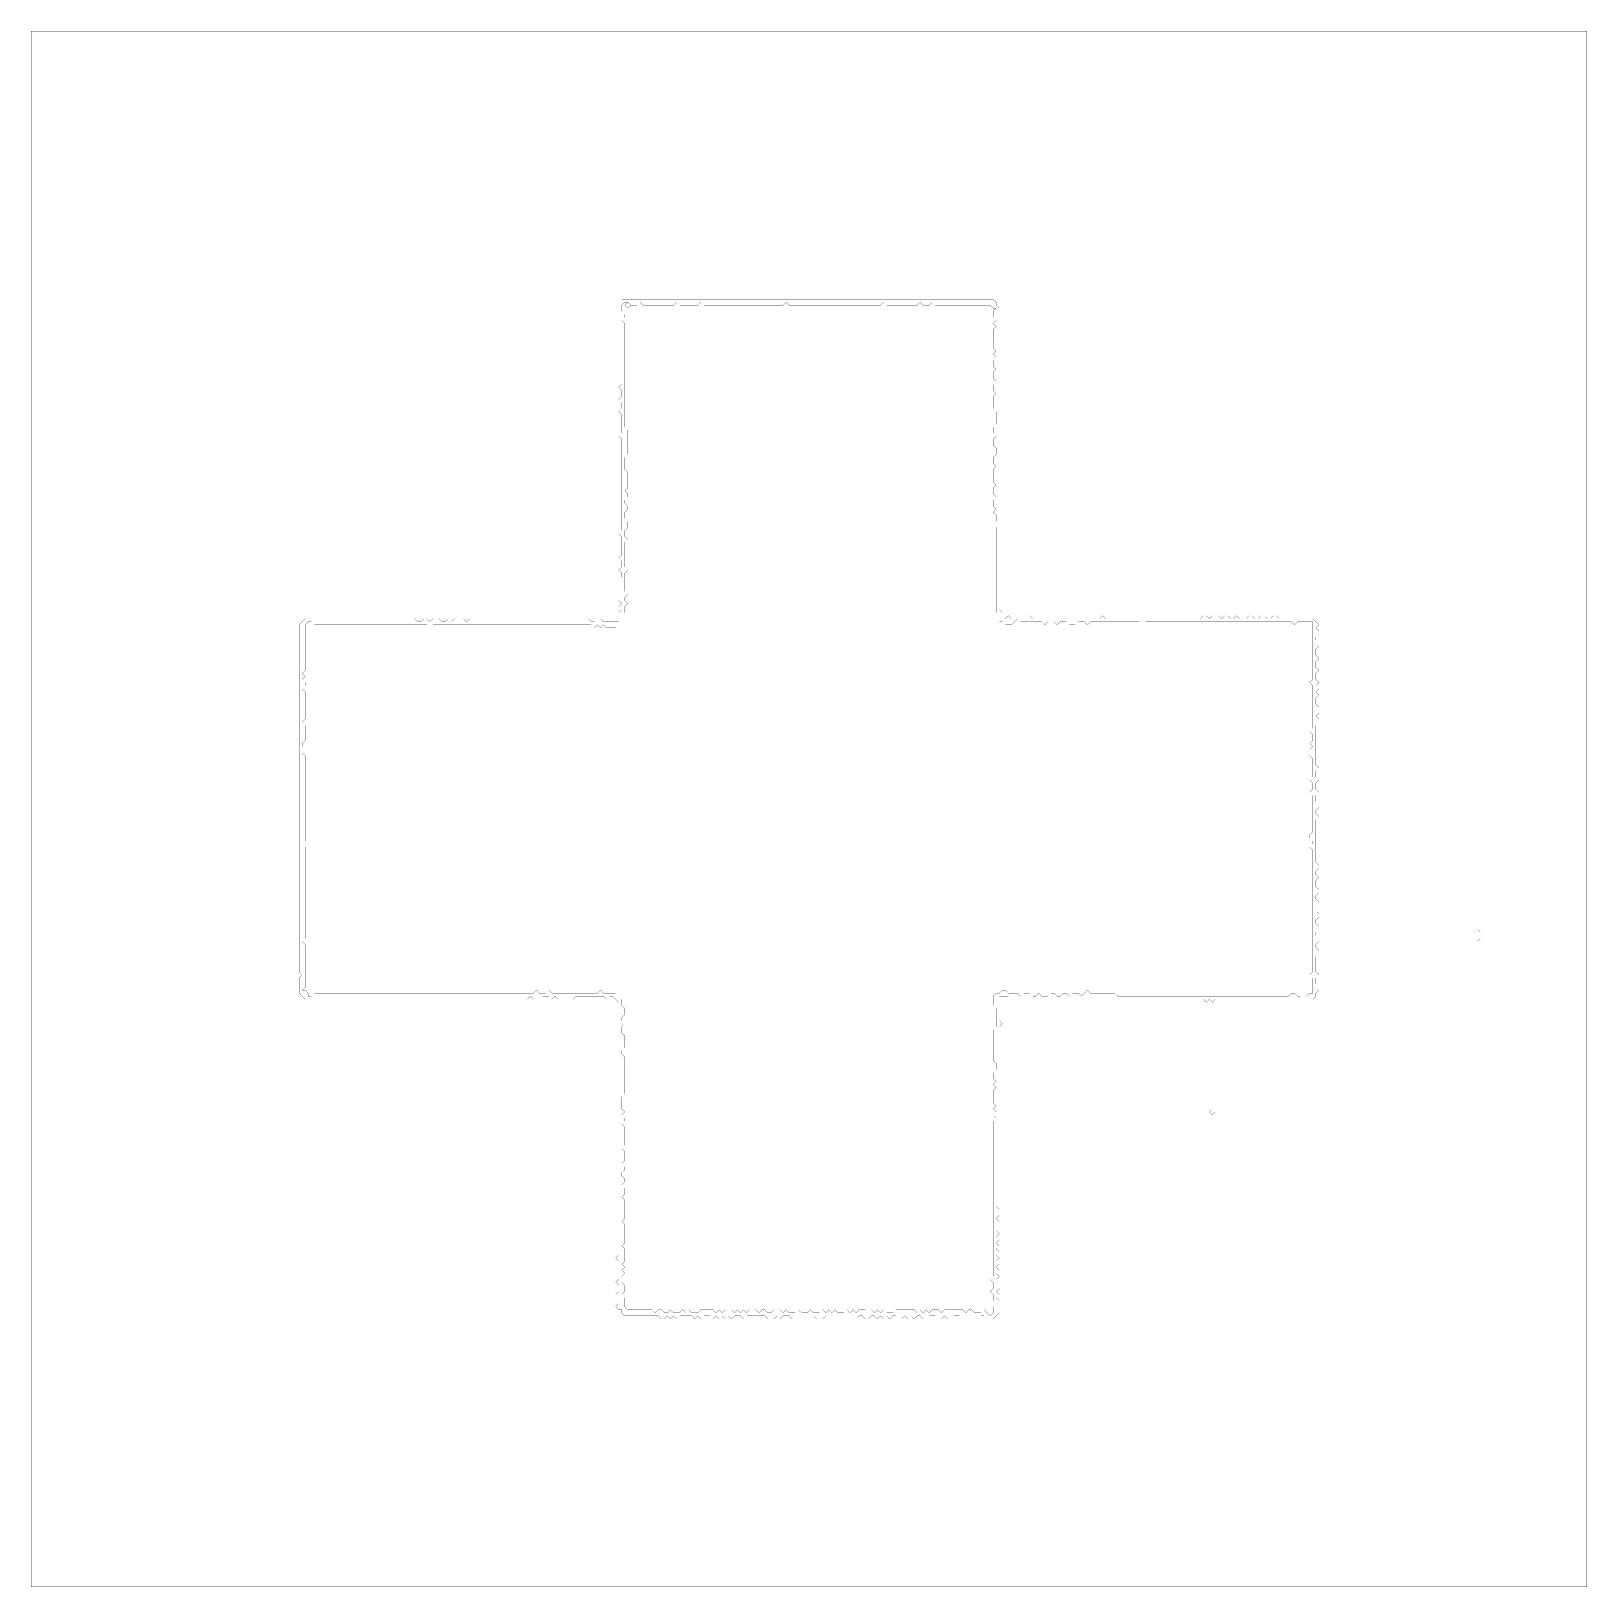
# Model space of a CAD drawing. Header units: metres. Extents: x 0 to 4949, y -4949 to 0.
import ezdxf

# ---------------------------------------------------------------- set-up
doc = ezdxf.new("R2010")
doc.units = ezdxf.units.M
doc.layers.add('conductor', color=1, linetype='Continuous')
doc.layers.add('substrate', color=5, linetype='Continuous')

msp = doc.modelspace()

# ---------------------------------------------------------------- linework, layer by layer
at = {"layer": 'conductor', "const_width": 0.5}
for points in [[(1888.3, -861.8), (1878.6, -871.5), (1878.6, -881.2), (1878.6, -890.9), (1888.3, -900.6), (1888.3, -910.3), (1878.6, -919.9), (1888.3, -929.6), (1888.3, -939.3), (1888.3, -949), (1888.3, -958.7), (1888.3, -968.4), (1888.3, -978), (1888.3, -987.7), (1888.3, -997.4), (1888.3, -1007.1), (1888.3, -1016.8), (1888.3, -1026.5), (1888.3, -1036.1), (1888.3, -1045.8), (1888.3, -1055.5), (1888.3, -1065.2), (1888.3, -1074.9), (1888.3, -1084.6), (1888.3, -1094.2), (1888.3, -1103.9), (1888.3, -1113.6), (1888.3, -1123.3), (1888.3, -1133), (1888.3, -1142.7), (1888.3, -1152.3), (1888.3, -1162), (1888.3, -1171.7), (1888.3, -1181.4), (1888.3, -1191.1), (1888.3, -1200.8), (1888.3, -1210.4), (1888.3, -1220.1), (1888.3, -1229.8), (1888.3, -1239.5), (1888.3, -1249.2), (1888.3, -1258.9), (1898, -1268.6), (1898, -1278.2), (1898, -1287.9), (1898, -1297.6), (1898, -1307.3), (1898, -1317), (1898, -1326.7), (1898, -1336.3), (1898, -1346), (1888.3, -1355.7), (1888.3, -1365.4), (1888.3, -1375.1), (1888.3, -1384.8), (1888.3, -1394.4), (1898, -1404.1), (1898, -1413.8), (1898, -1423.5), (1898, -1433.2), (1898, -1442.9), (1898, -1452.5), (1888.3, -1462.2), (1898, -1471.9), (1898, -1481.6), (1888.3, -1491.3), (1888.3, -1501), (1898, -1510.6), (1898, -1520.3), (1888.3, -1530), (1888.3, -1539.7), (1888.3, -1549.4), (1898, -1559.1), (1898, -1568.7), (1898, -1578.4), (1888.3, -1588.1), (1888.3, -1597.8), (1888.3, -1607.5), (1898, -1617.2), (1888.3, -1626.8), (1888.3, -1636.5), (1888.3, -1646.2), (1888.3, -1655.9), (1888.3, -1665.6), (1888.3, -1675.3), (1888.3, -1684.9), (1888.3, -1694.6), (1888.3, -1704.3), (1898, -1714), (1888.3, -1723.7), (1888.3, -1733.4), (1888.3, -1743), (1888.3, -1752.7), (1888.3, -1762.4), (1888.3, -1772.1), (1888.3, -1781.8), (1898, -1791.5), (1888.3, -1801.1), (1888.3, -1810.8), (1898, -1820.5), (1888.3, -1830.2), (1888.3, -1839.9), (1888.3, -1849.6), (1898, -1859.2), (1888.3, -1868.9), (1878.6, -1878.6), (1868.9, -1888.3), (1859.2, -1898), (1849.6, -1898), (1839.9, -1898), (1830.2, -1898), (1820.5, -1888.3), (1810.8, -1898), (1801.1, -1888.3), (1791.5, -1898), (1781.8, -1888.3), (1772.1, -1888.3), (1762.4, -1888.3), (1752.7, -1888.3), (1743, -1888.3), (1733.4, -1888.3), (1723.7, -1888.3), (1714, -1888.3), (1704.3, -1888.3), (1694.6, -1888.3), (1684.9, -1888.3), (1675.3, -1888.3), (1665.6, -1888.3), (1655.9, -1888.3), (1646.2, -1888.3), (1636.5, -1888.3), (1626.8, -1888.3), (1617.2, -1888.3), (1607.5, -1888.3), (1597.8, -1888.3), (1588.1, -1888.3), (1578.4, -1888.3), (1568.7, -1888.3), (1559.1, -1888.3), (1549.4, -1888.3), (1539.7, -1888.3), (1530, -1888.3), (1520.3, -1888.3), (1510.6, -1888.3), (1501, -1888.3), (1491.3, -1888.3), (1481.6, -1888.3), (1471.9, -1888.3), (1462.2, -1888.3), (1452.5, -1888.3), (1442.9, -1888.3), (1433.2, -1888.3), (1423.5, -1888.3), (1413.8, -1888.3), (1404.1, -1888.3), (1394.4, -1888.3), (1384.8, -1888.3), (1375.1, -1888.3), (1365.4, -1888.3), (1355.7, -1888.3), (1346, -1888.3), (1336.3, -1888.3), (1326.7, -1888.3), (1317, -1888.3), (1307.3, -1888.3), (1297.6, -1888.3), (1287.9, -1888.3), (1278.2, -1888.3), (1268.6, -1898), (1258.9, -1888.3), (1249.2, -1888.3), (1239.5, -1888.3), (1229.8, -1888.3), (1220.1, -1888.3), (1210.4, -1888.3), (1200.8, -1888.3), (1191.1, -1888.3), (1181.4, -1888.3), (1171.7, -1888.3), (1162, -1888.3), (1152.3, -1888.3), (1142.7, -1888.3), (1133, -1888.3), (1123.3, -1888.3), (1113.6, -1888.3), (1103.9, -1888.3), (1094.2, -1888.3), (1084.6, -1888.3), (1074.9, -1888.3), (1065.2, -1888.3), (1055.5, -1888.3), (1045.8, -1888.3), (1036.1, -1888.3), (1026.5, -1888.3), (1016.8, -1888.3), (1007.1, -1888.3), (997.4, -1888.3), (987.7, -1888.3), (978, -1888.3), (968.4, -1888.3), (958.7, -1888.3), (949, -1888.3), (939.3, -1888.3), (929.6, -1888.3), (919.9, -1888.3), (910.3, -1888.3), (900.6, -1888.3), (890.9, -1878.6), (881.2, -1878.6), (871.5, -1888.3), (871.5, -1898), (871.5, -1907.7), (871.5, -1917.4), (871.5, -1927), (871.5, -1936.7), (871.5, -1946.4), (871.5, -1956.1), (871.5, -1965.8), (871.5, -1975.5), (871.5, -1985.1), (871.5, -1994.8), (871.5, -2004.5), (871.5, -2014.2), (871.5, -2023.9), (871.5, -2033.6), (861.8, -2043.2), (871.5, -2052.9), (861.8, -2062.6), (871.5, -2072.3), (871.5, -2082), (861.8, -2091.7), (871.5, -2101.3), (871.5, -2111), (871.5, -2120.7), (871.5, -2130.4), (871.5, -2140.1), (871.5, -2149.8), (871.5, -2159.4), (871.5, -2169.1), (871.5, -2178.8), (871.5, -2188.5), (861.8, -2198.2), (871.5, -2207.9), (871.5, -2217.5), (871.5, -2227.2), (871.5, -2236.9), (871.5, -2246.6), (871.5, -2256.3), (861.8, -2266), (861.8, -2275.6), (871.5, -2285.3), (861.8, -2295), (871.5, -2304.7), (871.5, -2314.4), (871.5, -2324.1), (871.5, -2333.7), (871.5, -2343.4), (871.5, -2353.1), (871.5, -2362.8), (871.5, -2372.5), (871.5, -2382.2), (871.5, -2391.8), (871.5, -2401.5), (871.5, -2411.2), (871.5, -2420.9), (871.5, -2430.6), (871.5, -2440.3), (871.5, -2449.9), (871.5, -2459.6), (871.5, -2469.3), (871.5, -2479), (871.5, -2488.7), (871.5, -2498.4), (871.5, -2508.1), (871.5, -2517.7), (871.5, -2527.4), (871.5, -2537.1), (871.5, -2546.8), (871.5, -2556.5), (871.5, -2566.2), (871.5, -2575.8), (861.8, -2585.5), (871.5, -2595.2), (871.5, -2604.9), (871.5, -2614.6), (871.5, -2624.3), (871.5, -2633.9), (871.5, -2643.6), (871.5, -2653.3), (871.5, -2663), (871.5, -2672.7), (871.5, -2682.4), (871.5, -2692), (871.5, -2701.7), (871.5, -2711.4), (871.5, -2721.1), (871.5, -2730.8), (871.5, -2740.5), (871.5, -2750.1), (871.5, -2759.8), (871.5, -2769.5), (871.5, -2779.2), (871.5, -2788.9), (871.5, -2798.6), (871.5, -2808.2), (871.5, -2817.9), (871.5, -2827.6), (871.5, -2837.3), (871.5, -2847), (871.5, -2856.7), (871.5, -2866.3), (871.5, -2876), (871.5, -2885.7), (861.8, -2895.4), (871.5, -2905.1), (871.5, -2914.8), (871.5, -2924.4), (871.5, -2934.1), (871.5, -2943.8), (871.5, -2953.5), (871.5, -2963.2), (871.5, -2972.9), (871.5, -2982.5), (871.5, -2992.2), (871.5, -3001.9), (871.5, -3011.6), (871.5, -3021.3), (871.5, -3031), (871.5, -3040.6), (861.8, -3050.3), (871.5, -3050.3), (881.2, -3060), (881.2, -3069.7), (890.9, -3069.7), (900.6, -3060), (910.3, -3060), (919.9, -3060), (929.6, -3060), (939.3, -3060), (949, -3060), (958.7, -3060), (968.4, -3060), (978, -3060), (987.7, -3060), (997.4, -3060), (1007.1, -3060), (1016.8, -3060), (1026.5, -3060), (1036.1, -3060), (1045.8, -3060), (1055.5, -3060), (1065.2, -3060), (1074.9, -3060), (1084.6, -3060), (1094.2, -3060), (1103.9, -3060), (1113.6, -3060), (1123.3, -3060), (1133, -3060), (1142.7, -3060), (1152.3, -3060), (1162, -3060), (1171.7, -3060), (1181.4, -3060), (1191.1, -3060), (1200.8, -3060), (1210.4, -3060), (1220.1, -3060), (1229.8, -3060), (1239.5, -3060), (1249.2, -3060), (1258.9, -3060), (1268.6, -3060), (1278.2, -3060), (1287.9, -3060), (1297.6, -3060), (1307.3, -3060), (1317, -3060), (1326.7, -3060), (1336.3, -3060), (1346, -3060), (1355.7, -3060), (1365.4, -3060), (1375.1, -3060), (1384.8, -3060), (1394.4, -3060), (1404.1, -3060), (1413.8, -3060), (1423.5, -3060), (1433.2, -3060), (1442.9, -3060), (1452.5, -3060), (1462.2, -3060), (1471.9, -3060), (1481.6, -3060), (1491.3, -3060), (1501, -3060), (1510.6, -3060), (1520.3, -3060), (1530, -3060), (1539.7, -3060), (1549.4, -3060), (1559.1, -3060), (1568.7, -3060), (1578.4, -3060), (1588.1, -3060), (1597.8, -3060), (1607.5, -3050.3), (1617.2, -3060), (1626.8, -3060), (1636.5, -3060), (1646.2, -3050.3), (1655.9, -3060), (1665.6, -3060), (1675.3, -3060), (1684.9, -3060), (1694.6, -3060), (1704.3, -3060), (1714, -3060), (1723.7, -3060), (1733.4, -3060), (1743, -3060), (1752.7, -3060), (1762.4, -3060), (1772.1, -3060), (1781.8, -3060), (1791.5, -3060), (1801.1, -3060), (1810.8, -3050.3), (1820.5, -3060), (1830.2, -3060), (1839.9, -3060), (1849.6, -3060), (1859.2, -3060), (1868.9, -3069.7), (1878.6, -3079.4), (1878.6, -3089.1), (1878.6, -3098.8), (1888.3, -3108.4), (1888.3, -3118.1), (1888.3, -3127.8), (1878.6, -3137.5), (1878.6, -3147.2), (1888.3, -3156.9), (1878.6, -3166.5), (1878.6, -3176.2), (1878.6, -3185.9), (1888.3, -3195.6), (1888.3, -3205.3), (1888.3, -3215), (1888.3, -3224.6), (1888.3, -3234.3), (1878.6, -3244), (1878.6, -3253.7), (1888.3, -3263.4), (1888.3, -3273.1), (1888.3, -3282.7), (1888.3, -3292.4), (1888.3, -3302.1), (1888.3, -3311.8), (1888.3, -3321.5), (1888.3, -3331.2), (1888.3, -3340.8), (1888.3, -3350.5), (1888.3, -3360.2), (1888.3, -3369.9), (1888.3, -3379.6), (1878.6, -3389.3), (1878.6, -3398.9), (1878.6, -3408.6), (1878.6, -3418.3), (1878.6, -3428), (1888.3, -3437.7), (1878.6, -3447.4), (1888.3, -3457), (1888.3, -3466.7), (1878.6, -3476.4), (1888.3, -3486.1), (1888.3, -3495.8), (1888.3, -3505.5), (1888.3, -3515.1), (1888.3, -3524.8), (1888.3, -3534.5), (1888.3, -3544.2), (1878.6, -3553.9), (1888.3, -3563.6), (1888.3, -3573.2), (1888.3, -3582.9), (1888.3, -3592.6), (1878.6, -3602.3), (1888.3, -3612), (1888.3, -3621.7), (1878.6, -3631.3), (1878.6, -3641), (1888.3, -3650.7), (1888.3, -3660.4), (1878.6, -3670.1), (1888.3, -3679.8), (1888.3, -3689.4), (1888.3, -3699.1), (1878.6, -3708.8), (1888.3, -3718.5), (1888.3, -3728.2), (1888.3, -3737.9), (1888.3, -3747.6), (1888.3, -3757.2), (1888.3, -3766.9), (1888.3, -3776.6), (1878.6, -3786.3), (1888.3, -3796), (1888.3, -3805.7), (1888.3, -3815.3), (1888.3, -3825), (1888.3, -3834.7), (1888.3, -3844.4), (1888.3, -3854.1), (1878.6, -3863.8), (1888.3, -3873.4), (1888.3, -3883.1), (1888.3, -3892.8), (1888.3, -3902.5), (1888.3, -3912.2), (1878.6, -3921.9), (1888.3, -3931.5), (1878.6, -3941.2), (1888.3, -3950.9), (1878.6, -3960.6), (1888.3, -3970.3), (1878.6, -3980), (1888.3, -3989.6), (1888.3, -3999.3), (1888.3, -4009), (1878.6, -4018.7), (1888.3, -4028.4), (1888.3, -4038.1), (1888.3, -4047.7), (1888.3, -4057.4), (1898, -4067.1), (1907.7, -4067.1), (1917.4, -4067.1), (1927, -4067.1), (1936.7, -4067.1), (1946.4, -4067.1), (1956.1, -4067.1), (1965.8, -4067.1), (1975.5, -4067.1), (1985.1, -4076.8), (1994.8, -4067.1), (2004.5, -4067.1), (2014.2, -4076.8), (2023.9, -4076.8), (2033.6, -4067.1), (2043.2, -4076.8), (2052.9, -4076.8), (2062.6, -4076.8), (2072.3, -4067.1), (2082, -4076.8), (2091.7, -4067.1), (2101.3, -4076.8), (2111, -4076.8), (2120.7, -4076.8), (2130.4, -4067.1), (2140.1, -4067.1), (2149.8, -4067.1), (2159.4, -4067.1), (2169.1, -4067.1), (2178.8, -4076.8), (2188.5, -4067.1), (2198.2, -4076.8), (2207.9, -4067.1), (2217.5, -4076.8), (2227.2, -4067.1), (2236.9, -4076.8), (2246.6, -4067.1), (2256.3, -4076.8), (2266, -4067.1), (2275.6, -4076.8), (2285.3, -4067.1), (2295, -4076.8), (2304.7, -4067.1), (2314.4, -4076.8), (2324.1, -4067.1), (2333.7, -4067.1), (2343.4, -4076.8), (2353.1, -4076.8), (2362.8, -4067.1), (2372.5, -4076.8), (2382.2, -4067.1), (2391.8, -4076.8), (2401.5, -4067.1), (2411.2, -4076.8), (2420.9, -4076.8), (2430.6, -4076.8), (2440.3, -4067.1), (2449.9, -4076.8), (2459.6, -4076.8), (2469.3, -4076.8), (2479, -4067.1), (2488.7, -4076.8), (2498.4, -4076.8), (2508.1, -4076.8), (2517.7, -4067.1), (2527.4, -4076.8), (2537.1, -4067.1), (2546.8, -4076.8), (2556.5, -4067.1), (2566.2, -4076.8), (2575.8, -4076.8), (2585.5, -4076.8), (2595.2, -4067.1), (2604.9, -4076.8), (2614.6, -4067.1), (2624.3, -4076.8), (2633.9, -4067.1), (2643.6, -4067.1), (2653.3, -4067.1), (2663, -4076.8), (2672.7, -4067.1), (2682.4, -4076.8), (2692, -4067.1), (2701.7, -4076.8), (2711.4, -4067.1), (2721.1, -4076.8), (2730.8, -4076.8), (2740.5, -4076.8), (2750.1, -4067.1), (2759.8, -4067.1), (2769.5, -4067.1), (2779.2, -4067.1), (2788.9, -4067.1), (2798.6, -4067.1), (2808.2, -4067.1), (2817.9, -4076.8), (2827.6, -4067.1), (2837.3, -4076.8), (2847, -4067.1), (2856.7, -4076.8), (2866.3, -4067.1), (2876, -4067.1), (2885.7, -4067.1), (2895.4, -4076.8), (2905.1, -4067.1), (2914.8, -4067.1), (2924.4, -4067.1), (2934.1, -4067.1), (2943.8, -4067.1), (2953.5, -4067.1), (2963.2, -4067.1), (2972.9, -4076.8), (2982.5, -4067.1), (2992.2, -4067.1), (3001.9, -4076.8), (3011.6, -4076.8), (3021.3, -4076.8), (3031, -4067.1), (3040.6, -4076.8), (3050.3, -4086.5), (3060, -4076.8), (3060, -4067.1), (3060, -4057.4), (3050.3, -4047.7), (3060, -4038.1), (3060, -4028.4), (3060, -4018.7), (3050.3, -4009), (3060, -3999.3), (3060, -3989.6), (3060, -3980), (3050.3, -3970.3), (3060, -3960.6), (3060, -3950.9), (3060, -3941.2), (3060, -3931.5), (3060, -3921.9), (3060, -3912.2), (3060, -3902.5), (3060, -3892.8), (3060, -3883.1), (3060, -3873.4), (3060, -3863.8), (3060, -3854.1), (3060, -3844.4), (3060, -3834.7), (3060, -3825), (3060, -3815.3), (3060, -3805.7), (3060, -3796), (3060, -3786.3), (3060, -3776.6), (3060, -3766.9), (3060, -3757.2), (3060, -3747.6), (3060, -3737.9), (3060, -3728.2), (3060, -3718.5), (3060, -3708.8), (3060, -3699.1), (3060, -3689.4), (3060, -3679.8), (3060, -3670.1), (3060, -3660.4), (3060, -3650.7), (3060, -3641), (3060, -3631.3), (3060, -3621.7), (3060, -3612), (3060, -3602.3), (3060, -3592.6), (3060, -3582.9), (3060, -3573.2), (3060, -3563.6), (3060, -3553.9), (3060, -3544.2), (3060, -3534.5), (3060, -3524.8), (3060, -3515.1), (3060, -3505.5), (3060, -3495.8), (3060, -3486.1), (3060, -3476.4), (3060, -3466.7), (3069.7, -3457), (3060, -3447.4), (3069.7, -3437.7), (3060, -3428), (3069.7, -3418.3), (3060, -3408.6), (3060, -3398.9), (3060, -3389.3), (3060, -3379.6), (3060, -3369.9), (3069.7, -3360.2), (3060, -3350.5), (3069.7, -3340.8), (3060, -3331.2), (3060, -3321.5), (3060, -3311.8), (3069.7, -3302.1), (3069.7, -3292.4), (3069.7, -3282.7), (3060, -3273.1), (3060, -3263.4), (3060, -3253.7), (3060, -3244), (3060, -3234.3), (3060, -3224.6), (3060, -3215), (3060, -3205.3), (3060, -3195.6), (3060, -3185.9), (3060, -3176.2), (3069.7, -3166.5), (3069.7, -3156.9), (3069.7, -3147.2), (3069.7, -3137.5), (3069.7, -3127.8), (3069.7, -3118.1), (3069.7, -3108.4), (3060, -3098.8), (3060, -3089.1), (3060, -3079.4), (3060, -3069.7), (3069.7, -3060), (3079.4, -3060), (3089.1, -3050.3), (3098.8, -3050.3), (3108.4, -3060), (3118.1, -3060), (3127.8, -3060), (3137.5, -3060), (3147.2, -3069.7), (3156.9, -3060), (3166.5, -3060), (3176.2, -3060), (3185.9, -3069.7), (3195.6, -3069.7), (3205.3, -3060), (3215, -3069.7), (3224.6, -3069.7), (3234.3, -3069.7), (3244, -3060), (3253.7, -3060), (3263.4, -3069.7), (3273.1, -3069.7), (3282.7, -3060), (3292.4, -3060), (3302.1, -3069.7), (3311.8, -3060), (3321.5, -3060), (3331.2, -3060), (3340.8, -3069.7), (3350.5, -3060), (3360.2, -3050.3), (3369.9, -3060), (3379.6, -3060), (3389.3, -3060), (3398.9, -3060), (3408.6, -3060), (3418.3, -3060), (3428, -3060), (3437.7, -3060), (3447.4, -3060), (3457, -3069.7), (3466.7, -3069.7), (3476.4, -3069.7), (3486.1, -3069.7), (3495.8, -3069.7), (3505.5, -3069.7), (3515.1, -3069.7), (3524.8, -3069.7), (3534.5, -3069.7), (3544.2, -3069.7), (3553.9, -3069.7), (3563.6, -3069.7), (3573.2, -3069.7), (3582.9, -3069.7), (3592.6, -3069.7), (3602.3, -3069.7), (3612, -3069.7), (3621.7, -3069.7), (3631.3, -3069.7), (3641, -3069.7), (3650.7, -3069.7), (3660.4, -3069.7), (3670.1, -3069.7), (3679.8, -3069.7), (3689.4, -3069.7), (3699.1, -3069.7), (3708.8, -3069.7), (3718.5, -3069.7), (3728.2, -3069.7), (3737.9, -3069.7), (3747.6, -3069.7), (3757.2, -3069.7), (3766.9, -3069.7), (3776.6, -3069.7), (3786.3, -3069.7), (3796, -3069.7), (3805.7, -3069.7), (3815.3, -3069.7), (3825, -3069.7), (3834.7, -3069.7), (3844.4, -3069.7), (3854.1, -3069.7), (3863.8, -3069.7), (3873.4, -3069.7), (3883.1, -3069.7), (3892.8, -3069.7), (3902.5, -3069.7), (3912.2, -3069.7), (3921.9, -3069.7), (3931.5, -3069.7), (3941.2, -3069.7), (3950.9, -3069.7), (3960.6, -3069.7), (3970.3, -3069.7), (3980, -3069.7), (3989.6, -3069.7), (3999.3, -3069.7), (4009, -3060), (4018.7, -3060), (4028.4, -3069.7), (4038.1, -3069.7), (4047.7, -3060), (4057.4, -3069.7), (4067.1, -3060), (4076.8, -3060), (4076.8, -3050.3), (4076.8, -3040.6), (4076.8, -3031), (4076.8, -3021.3), (4076.8, -3011.6), (4067.1, -3001.9), (4076.8, -2992.2), (4076.8, -2982.5), (4076.8, -2972.9), (4076.8, -2963.2), (4076.8, -2953.5), (4076.8, -2943.8), (4076.8, -2934.1), (4076.8, -2924.4), (4076.8, -2914.8), (4076.8, -2905.1), (4076.8, -2895.4), (4076.8, -2885.7), (4076.8, -2876), (4076.8, -2866.3), (4076.8, -2856.7), (4076.8, -2847), (4076.8, -2837.3), (4076.8, -2827.6), (4076.8, -2817.9), (4076.8, -2808.2), (4076.8, -2798.6), (4076.8, -2788.9), (4076.8, -2779.2), (4076.8, -2769.5), (4076.8, -2759.8), (4076.8, -2750.1), (4076.8, -2740.5), (4076.8, -2730.8), (4076.8, -2721.1), (4076.8, -2711.4), (4076.8, -2701.7), (4076.8, -2692), (4076.8, -2682.4), (4076.8, -2672.7), (4076.8, -2663), (4076.8, -2653.3), (4076.8, -2643.6), (4076.8, -2633.9), (4076.8, -2624.3), (4076.8, -2614.6), (4076.8, -2604.9), (4067.1, -2595.2), (4076.8, -2585.5), (4076.8, -2575.8), (4067.1, -2566.2), (4067.1, -2556.5), (4076.8, -2546.8), (4076.8, -2537.1), (4076.8, -2527.4), (4076.8, -2517.7), (4076.8, -2508.1), (4076.8, -2498.4), (4076.8, -2488.7), (4076.8, -2479), (4076.8, -2469.3), (4076.8, -2459.6), (4076.8, -2449.9), (4076.8, -2440.3), (4076.8, -2430.6), (4067.1, -2420.9), (4076.8, -2411.2), (4076.8, -2401.5), (4076.8, -2391.8), (4067.1, -2382.2), (4076.8, -2372.5), (4076.8, -2362.8), (4076.8, -2353.1), (4076.8, -2343.4), (4076.8, -2333.7), (4076.8, -2324.1), (4076.8, -2314.4), (4067.1, -2304.7), (4076.8, -2295), (4067.1, -2285.3), (4076.8, -2275.6), (4067.1, -2266), (4076.8, -2256.3), (4076.8, -2246.6), (4076.8, -2236.9), (4067.1, -2227.2), (4076.8, -2217.5), (4076.8, -2207.9), (4076.8, -2198.2), (4076.8, -2188.5), (4076.8, -2178.8), (4076.8, -2169.1), (4076.8, -2159.4), (4076.8, -2149.8), (4076.8, -2140.1), (4076.8, -2130.4), (4076.8, -2120.7), (4076.8, -2111), (4076.8, -2101.3), (4076.8, -2091.7), (4076.8, -2082), (4067.1, -2072.3), (4076.8, -2062.6), (4076.8, -2052.9), (4076.8, -2043.2), (4076.8, -2033.6), (4076.8, -2023.9), (4076.8, -2014.2), (4076.8, -2004.5), (4076.8, -1994.8), (4076.8, -1985.1), (4076.8, -1975.5), (4076.8, -1965.8), (4076.8, -1956.1), (4076.8, -1946.4), (4076.8, -1936.7), (4076.8, -1927), (4076.8, -1917.4), (4076.8, -1907.7), (4076.8, -1898), (4076.8, -1888.3), (4076.8, -1878.6), (4067.1, -1878.6), (4057.4, -1878.6), (4047.7, -1878.6), (4038.1, -1878.6), (4028.4, -1878.6), (4018.7, -1888.3), (4009, -1878.6), (3999.3, -1878.6), (3989.6, -1878.6), (3980, -1878.6), (3970.3, -1878.6), (3960.6, -1878.6), (3950.9, -1878.6), (3941.2, -1878.6), (3931.5, -1878.6), (3921.9, -1878.6), (3912.2, -1878.6), (3902.5, -1878.6), (3892.8, -1878.6), (3883.1, -1878.6), (3873.4, -1878.6), (3863.8, -1878.6), (3854.1, -1878.6), (3844.4, -1878.6), (3834.7, -1878.6), (3825, -1878.6), (3815.3, -1878.6), (3805.7, -1878.6), (3796, -1878.6), (3786.3, -1878.6), (3776.6, -1878.6), (3766.9, -1878.6), (3757.2, -1878.6), (3747.6, -1878.6), (3737.9, -1878.6), (3728.2, -1878.6), (3718.5, -1878.6), (3708.8, -1878.6), (3699.1, -1878.6), (3689.4, -1878.6), (3679.8, -1878.6), (3670.1, -1878.6), (3660.4, -1878.6), (3650.7, -1878.6), (3641, -1878.6), (3631.3, -1878.6), (3621.7, -1878.6), (3612, -1878.6), (3602.3, -1878.6), (3592.6, -1878.6), (3582.9, -1878.6), (3573.2, -1878.6), (3563.6, -1878.6), (3553.9, -1878.6), (3544.2, -1878.6), (3534.5, -1888.3), (3524.8, -1878.6), (3515.1, -1878.6), (3505.5, -1878.6), (3495.8, -1878.6), (3486.1, -1878.6), (3476.4, -1878.6), (3466.7, -1878.6), (3457, -1878.6), (3447.4, -1878.6), (3437.7, -1878.6), (3428, -1878.6), (3418.3, -1878.6), (3408.6, -1878.6), (3398.9, -1878.6), (3389.3, -1878.6), (3379.6, -1878.6), (3369.9, -1878.6), (3360.2, -1888.3), (3350.5, -1878.6), (3340.8, -1878.6), (3331.2, -1878.6), (3321.5, -1888.3), (3311.8, -1888.3), (3302.1, -1888.3), (3292.4, -1878.6), (3282.7, -1878.6), (3273.1, -1878.6), (3263.4, -1888.3), (3253.7, -1878.6), (3244, -1888.3), (3234.3, -1878.6), (3224.6, -1888.3), (3215, -1878.6), (3205.3, -1878.6), (3195.6, -1878.6), (3185.9, -1878.6), (3176.2, -1878.6), (3166.5, -1878.6), (3156.9, -1878.6), (3147.2, -1878.6), (3137.5, -1868.9), (3127.8, -1878.6), (3118.1, -1888.3), (3108.4, -1888.3), (3098.8, -1888.3), (3089.1, -1878.6), (3079.4, -1878.6), (3069.7, -1868.9), (3060, -1859.2), (3069.7, -1849.6), (3069.7, -1839.9), (3069.7, -1830.2), (3069.7, -1820.5), (3069.7, -1810.8), (3069.7, -1801.1), (3069.7, -1791.5), (3069.7, -1781.8), (3069.7, -1772.1), (3069.7, -1762.4), (3069.7, -1752.7), (3069.7, -1743), (3069.7, -1733.4), (3069.7, -1723.7), (3069.7, -1714), (3069.7, -1704.3), (3069.7, -1694.6), (3069.7, -1684.9), (3069.7, -1675.3), (3069.7, -1665.6), (3069.7, -1655.9), (3069.7, -1646.2), (3069.7, -1636.5), (3069.7, -1626.8), (3069.7, -1617.2), (3069.7, -1607.5), (3069.7, -1597.8), (3069.7, -1588.1), (3069.7, -1578.4), (3060, -1568.7), (3069.7, -1559.1), (3069.7, -1549.4), (3069.7, -1539.7), (3060, -1530), (3069.7, -1520.3), (3060, -1510.6), (3060, -1501), (3060, -1491.3), (3069.7, -1481.6), (3060, -1471.9), (3060, -1462.2), (3060, -1452.5), (3069.7, -1442.9), (3060, -1433.2), (3060, -1423.5), (3060, -1413.8), (3060, -1404.1), (3060, -1394.4), (3069.7, -1384.8), (3060, -1375.1), (3060, -1365.4), (3060, -1355.7), (3069.7, -1346), (3069.7, -1336.3), (3069.7, -1326.7), (3060, -1317), (3060, -1307.3), (3060, -1297.6), (3069.7, -1287.9), (3060, -1278.2), (3060, -1268.6), (3060, -1258.9), (3069.7, -1249.2), (3069.7, -1239.5), (3069.7, -1229.8), (3069.7, -1220.1), (3069.7, -1210.4), (3060, -1200.8), (3060, -1191.1), (3060, -1181.4), (3060, -1171.7), (3060, -1162), (3069.7, -1152.3), (3060, -1142.7), (3060, -1133), (3060, -1123.3), (3069.7, -1113.6), (3060, -1103.9), (3060, -1094.2), (3060, -1084.6), (3069.7, -1074.9), (3060, -1065.2), (3060, -1055.5), (3060, -1045.8), (3069.7, -1036.1), (3060, -1026.5), (3069.7, -1016.8), (3060, -1007.1), (3060, -997.4), (3060, -987.7), (3060, -978), (3060, -968.4), (3060, -958.7), (3060, -949), (3069.7, -939.3), (3060, -929.6), (3069.7, -919.9), (3060, -910.3), (3060, -900.6), (3060, -890.9), (3069.7, -881.2), (3060, -881.2), (3050.3, -871.5), (3040.6, -871.5), (3031, -871.5), (3021.3, -871.5), (3011.6, -871.5), (3001.9, -871.5), (2992.2, -871.5), (2982.5, -871.5), (2972.9, -871.5), (2963.2, -871.5), (2953.5, -871.5), (2943.8, -871.5), (2934.1, -871.5), (2924.4, -871.5), (2914.8, -871.5), (2905.1, -871.5), (2895.4, -871.5), (2885.7, -871.5), (2876, -871.5), (2866.3, -861.8), (2856.7, -871.5), (2847, -871.5), (2837.3, -871.5), (2827.6, -861.8), (2817.9, -871.5), (2808.2, -871.5), (2798.6, -871.5), (2788.9, -871.5), (2779.2, -871.5), (2769.5, -871.5), (2759.8, -871.5), (2750.1, -871.5), (2740.5, -871.5), (2730.8, -871.5), (2721.1, -871.5), (2711.4, -861.8), (2701.7, -871.5), (2692, -871.5), (2682.4, -871.5), (2672.7, -871.5), (2663, -871.5), (2653.3, -871.5), (2643.6, -871.5), (2633.9, -871.5), (2624.3, -871.5), (2614.6, -871.5), (2604.9, -871.5), (2595.2, -871.5), (2585.5, -871.5), (2575.8, -871.5), (2566.2, -871.5), (2556.5, -871.5), (2546.8, -871.5), (2537.1, -871.5), (2527.4, -871.5), (2517.7, -871.5), (2508.1, -871.5), (2498.4, -871.5), (2488.7, -871.5), (2479, -871.5), (2469.3, -871.5), (2459.6, -871.5), (2449.9, -871.5), (2440.3, -871.5), (2430.6, -871.5), (2420.9, -871.5), (2411.2, -871.5), (2401.5, -861.8), (2391.8, -871.5), (2382.2, -871.5), (2372.5, -871.5), (2362.8, -871.5), (2353.1, -871.5), (2343.4, -871.5), (2333.7, -871.5), (2324.1, -871.5), (2314.4, -871.5), (2304.7, -871.5), (2295, -871.5), (2285.3, -871.5), (2275.6, -871.5), (2266, -871.5), (2256.3, -871.5), (2246.6, -871.5), (2236.9, -871.5), (2227.2, -871.5), (2217.5, -871.5), (2207.9, -871.5), (2198.2, -871.5), (2188.5, -871.5), (2178.8, -871.5), (2169.1, -871.5), (2159.4, -871.5), (2149.8, -871.5), (2140.1, -871.5), (2130.4, -861.8), (2120.7, -871.5), (2111, -871.5), (2101.3, -871.5), (2091.7, -871.5), (2082, -871.5), (2072.3, -871.5), (2062.6, -871.5), (2052.9, -861.8), (2043.2, -871.5), (2033.6, -871.5), (2023.9, -871.5), (2014.2, -871.5), (2004.5, -871.5), (1994.8, -871.5), (1985.1, -871.5), (1975.5, -871.5), (1965.8, -871.5), (1956.1, -871.5), (1946.4, -871.5), (1936.7, -861.8), (1927, -871.5), (1917.4, -871.5), (1907.7, -871.5), (1898, -861.8)], [(1888.3, -871.5), (1898, -861.8), (1907.7, -871.5), (1898, -881.2)]]:
    msp.add_lwpolyline(points, close=True, dxfattribs=at)
at = {"layer": 'substrate', "const_width": 0.5}
for points in [[(0, 0), (0, -9.7), (0, -19.4), (0, -29.1), (0, -38.7), (0, -48.4), (0, -58.1), (0, -67.8), (0, -77.5), (0, -87.2), (0, -96.8), (0, -106.5), (0, -116.2), (0, -125.9), (0, -135.6), (0, -145.3), (0, -154.9), (0, -164.6), (0, -174.3), (0, -184), (0, -193.7), (0, -203.4), (0, -213), (0, -222.7), (0, -232.4), (0, -242.1), (0, -251.8), (0, -261.5), (0, -271.1), (0, -280.8), (0, -290.5), (0, -300.2), (0, -309.9), (0, -319.6), (0, -329.2), (0, -338.9), (0, -348.6), (0, -358.3), (0, -368), (0, -377.7), (0, -387.3), (0, -397), (0, -406.7), (0, -416.4), (0, -426.1), (0, -435.8), (0, -445.4), (0, -455.1), (0, -464.8), (0, -474.5), (0, -484.2), (0, -493.9), (0, -503.5), (0, -513.2), (0, -522.9), (0, -532.6), (0, -542.3), (0, -552), (0, -561.6), (0, -571.3), (0, -581), (0, -590.7), (0, -600.4), (0, -610.1), (0, -619.8), (0, -629.4), (0, -639.1), (0, -648.8), (0, -658.5), (0, -668.2), (0, -677.9), (0, -687.5), (0, -697.2), (0, -706.9), (0, -716.6), (0, -726.3), (0, -736), (0, -745.6), (0, -755.3), (0, -765), (0, -774.7), (0, -784.4), (0, -794.1), (0, -803.7), (0, -813.4), (0, -823.1), (0, -832.8), (0, -842.5), (0, -852.2), (0, -861.8), (0, -871.5), (0, -881.2), (0, -890.9), (0, -900.6), (0, -910.3), (0, -919.9), (0, -929.6), (0, -939.3), (0, -949), (0, -958.7), (0, -968.4), (0, -978), (0, -987.7), (0, -997.4), (0, -1007.1), (0, -1016.8), (0, -1026.5), (0, -1036.1), (0, -1045.8), (0, -1055.5), (0, -1065.2), (0, -1074.9), (0, -1084.6), (0, -1094.2), (0, -1103.9), (0, -1113.6), (0, -1123.3), (0, -1133), (0, -1142.7), (0, -1152.3), (0, -1162), (0, -1171.7), (0, -1181.4), (0, -1191.1), (0, -1200.8), (0, -1210.4), (0, -1220.1), (0, -1229.8), (0, -1239.5), (0, -1249.2), (0, -1258.9), (0, -1268.6), (0, -1278.2), (0, -1287.9), (0, -1297.6), (0, -1307.3), (0, -1317), (0, -1326.7), (0, -1336.3), (0, -1346), (0, -1355.7), (0, -1365.4), (0, -1375.1), (0, -1384.8), (0, -1394.4), (0, -1404.1), (0, -1413.8), (0, -1423.5), (0, -1433.2), (0, -1442.9), (0, -1452.5), (0, -1462.2), (0, -1471.9), (0, -1481.6), (0, -1491.3), (0, -1501), (0, -1510.6), (0, -1520.3), (0, -1530), (0, -1539.7), (0, -1549.4), (0, -1559.1), (0, -1568.7), (0, -1578.4), (0, -1588.1), (0, -1597.8), (0, -1607.5), (0, -1617.2), (0, -1626.8), (0, -1636.5), (0, -1646.2), (0, -1655.9), (0, -1665.6), (0, -1675.3), (0, -1684.9), (0, -1694.6), (0, -1704.3), (0, -1714), (0, -1723.7), (0, -1733.4), (0, -1743), (0, -1752.7), (0, -1762.4), (0, -1772.1), (0, -1781.8), (0, -1791.5), (0, -1801.1), (0, -1810.8), (0, -1820.5), (0, -1830.2), (0, -1839.9), (0, -1849.6), (0, -1859.2), (0, -1868.9), (0, -1878.6), (0, -1888.3), (0, -1898), (0, -1907.7), (0, -1917.4), (0, -1927), (0, -1936.7), (0, -1946.4), (0, -1956.1), (0, -1965.8), (0, -1975.5), (0, -1985.1), (0, -1994.8), (0, -2004.5), (0, -2014.2), (0, -2023.9), (0, -2033.6), (0, -2043.2), (0, -2052.9), (0, -2062.6), (0, -2072.3), (0, -2082), (0, -2091.7), (0, -2101.3), (0, -2111), (0, -2120.7), (0, -2130.4), (0, -2140.1), (0, -2149.8), (0, -2159.4), (0, -2169.1), (0, -2178.8), (0, -2188.5), (0, -2198.2), (0, -2207.9), (0, -2217.5), (0, -2227.2), (0, -2236.9), (0, -2246.6), (0, -2256.3), (0, -2266), (0, -2275.6), (0, -2285.3), (0, -2295), (0, -2304.7), (0, -2314.4), (0, -2324.1), (0, -2333.7), (0, -2343.4), (0, -2353.1), (0, -2362.8), (0, -2372.5), (0, -2382.2), (0, -2391.8), (0, -2401.5), (0, -2411.2), (0, -2420.9), (0, -2430.6), (0, -2440.3), (0, -2449.9), (0, -2459.6), (0, -2469.3), (0, -2479), (0, -2488.7), (0, -2498.4), (0, -2508.1), (0, -2517.7), (0, -2527.4), (0, -2537.1), (0, -2546.8), (0, -2556.5), (0, -2566.2), (0, -2575.8), (0, -2585.5), (0, -2595.2), (0, -2604.9), (0, -2614.6), (0, -2624.3), (0, -2633.9), (0, -2643.6), (0, -2653.3), (0, -2663), (0, -2672.7), (0, -2682.4), (0, -2692), (0, -2701.7), (0, -2711.4), (0, -2721.1), (0, -2730.8), (0, -2740.5), (0, -2750.1), (0, -2759.8), (0, -2769.5), (0, -2779.2), (0, -2788.9), (0, -2798.6), (0, -2808.2), (0, -2817.9), (0, -2827.6), (0, -2837.3), (0, -2847), (0, -2856.7), (0, -2866.3), (0, -2876), (0, -2885.7), (0, -2895.4), (0, -2905.1), (0, -2914.8), (0, -2924.4), (0, -2934.1), (0, -2943.8), (0, -2953.5), (0, -2963.2), (0, -2972.9), (0, -2982.5), (0, -2992.2), (0, -3001.9), (0, -3011.6), (0, -3021.3), (0, -3031), (0, -3040.6), (0, -3050.3), (0, -3060), (0, -3069.7), (0, -3079.4), (0, -3089.1), (0, -3098.8), (0, -3108.4), (0, -3118.1), (0, -3127.8), (0, -3137.5), (0, -3147.2), (0, -3156.9), (0, -3166.5), (0, -3176.2), (0, -3185.9), (0, -3195.6), (0, -3205.3), (0, -3215), (0, -3224.6), (0, -3234.3), (0, -3244), (0, -3253.7), (0, -3263.4), (0, -3273.1), (0, -3282.7), (0, -3292.4), (0, -3302.1), (0, -3311.8), (0, -3321.5), (0, -3331.2), (0, -3340.8), (0, -3350.5), (0, -3360.2), (0, -3369.9), (0, -3379.6), (0, -3389.3), (0, -3398.9), (0, -3408.6), (0, -3418.3), (0, -3428), (0, -3437.7), (0, -3447.4), (0, -3457), (0, -3466.7), (0, -3476.4), (0, -3486.1), (0, -3495.8), (0, -3505.5), (0, -3515.1), (0, -3524.8), (0, -3534.5), (0, -3544.2), (0, -3553.9), (0, -3563.6), (0, -3573.2), (0, -3582.9), (0, -3592.6), (0, -3602.3), (0, -3612), (0, -3621.7), (0, -3631.3), (0, -3641), (0, -3650.7), (0, -3660.4), (0, -3670.1), (0, -3679.8), (0, -3689.4), (0, -3699.1), (0, -3708.8), (0, -3718.5), (0, -3728.2), (0, -3737.9), (0, -3747.6), (0, -3757.2), (0, -3766.9), (0, -3776.6), (0, -3786.3), (0, -3796), (0, -3805.7), (0, -3815.3), (0, -3825), (0, -3834.7), (0, -3844.4), (0, -3854.1), (0, -3863.8), (0, -3873.4), (0, -3883.1), (0, -3892.8), (0, -3902.5), (0, -3912.2), (0, -3921.9), (0, -3931.5), (0, -3941.2), (0, -3950.9), (0, -3960.6), (0, -3970.3), (0, -3980), (0, -3989.6), (0, -3999.3), (0, -4009), (0, -4018.7), (0, -4028.4), (0, -4038.1), (0, -4047.7), (0, -4057.4), (0, -4067.1), (0, -4076.8), (0, -4086.5), (0, -4096.2), (0, -4105.8), (0, -4115.5), (0, -4125.2), (0, -4134.9), (0, -4144.6), (0, -4154.3), (0, -4163.9), (0, -4173.6), (0, -4183.3), (0, -4193), (0, -4202.7), (0, -4212.4), (0, -4222), (0, -4231.7), (0, -4241.4), (0, -4251.1), (0, -4260.8), (0, -4270.5), (0, -4280.1), (0, -4289.8), (0, -4299.5), (0, -4309.2), (0, -4318.9), (0, -4328.6), (0, -4338.2), (0, -4347.9), (0, -4357.6), (0, -4367.3), (0, -4377), (0, -4386.7), (0, -4396.4), (0, -4406), (0, -4415.7), (0, -4425.4), (0, -4435.1), (0, -4444.8), (0, -4454.5), (0, -4464.1), (0, -4473.8), (0, -4483.5), (0, -4493.2), (0, -4502.9), (0, -4512.6), (0, -4522.2), (0, -4531.9), (0, -4541.6), (0, -4551.3), (0, -4561), (0, -4570.7), (0, -4580.3), (0, -4590), (0, -4599.7), (0, -4609.4), (0, -4619.1), (0, -4628.8), (0, -4638.4), (0, -4648.1), (0, -4657.8), (0, -4667.5), (0, -4677.2), (0, -4686.9), (0, -4696.5), (0, -4706.2), (0, -4715.9), (0, -4725.6), (0, -4735.3), (0, -4745), (0, -4754.6), (0, -4764.3), (0, -4774), (0, -4783.7), (0, -4793.4), (0, -4803.1), (0, -4812.7), (0, -4822.4), (0, -4832.1), (0, -4841.8), (0, -4851.5), (0, -4861.2), (0, -4870.8), (0, -4880.5), (0, -4890.2), (0, -4899.9), (0, -4909.6), (0, -4919.3), (0, -4928.9), (0, -4938.6), (0, -4948.3), (9.7, -4948.3), (19.4, -4948.3), (29.1, -4948.3), (38.7, -4948.3), (48.4, -4948.3), (58.1, -4948.3), (67.8, -4948.3), (77.5, -4948.3), (87.2, -4948.3), (96.8, -4948.3), (106.5, -4948.3), (116.2, -4948.3), (125.9, -4948.3), (135.6, -4948.3), (145.3, -4948.3), (154.9, -4948.3), (164.6, -4948.3), (174.3, -4948.3), (184, -4948.3), (193.7, -4948.3), (203.4, -4948.3), (213, -4948.3), (222.7, -4948.3), (232.4, -4948.3), (242.1, -4948.3), (251.8, -4948.3), (261.5, -4948.3), (271.1, -4948.3), (280.8, -4948.3), (290.5, -4948.3), (300.2, -4948.3), (309.9, -4948.3), (319.6, -4948.3), (329.2, -4948.3), (338.9, -4948.3), (348.6, -4948.3), (358.3, -4948.3), (368, -4948.3), (377.7, -4948.3), (387.3, -4948.3), (397, -4948.3), (406.7, -4948.3), (416.4, -4948.3), (426.1, -4948.3), (435.8, -4948.3), (445.4, -4948.3), (455.1, -4948.3), (464.8, -4948.3), (474.5, -4948.3), (484.2, -4948.3), (493.9, -4948.3), (503.5, -4948.3), (513.2, -4948.3), (522.9, -4948.3), (532.6, -4948.3), (542.3, -4948.3), (552, -4948.3), (561.6, -4948.3), (571.3, -4948.3), (581, -4948.3), (590.7, -4948.3), (600.4, -4948.3), (610.1, -4948.3), (619.8, -4948.3), (629.4, -4948.3), (639.1, -4948.3), (648.8, -4948.3), (658.5, -4948.3), (668.2, -4948.3), (677.9, -4948.3), (687.5, -4948.3), (697.2, -4948.3), (706.9, -4948.3), (716.6, -4948.3), (726.3, -4948.3), (736, -4948.3), (745.6, -4948.3), (755.3, -4948.3), (765, -4948.3), (774.7, -4948.3), (784.4, -4948.3), (794.1, -4948.3), (803.7, -4948.3), (813.4, -4948.3), (823.1, -4948.3), (832.8, -4948.3), (842.5, -4948.3), (852.2, -4948.3), (861.8, -4948.3), (871.5, -4948.3), (881.2, -4948.3), (890.9, -4948.3), (900.6, -4948.3), (910.3, -4948.3), (919.9, -4948.3), (929.6, -4948.3), (939.3, -4948.3), (949, -4948.3), (958.7, -4948.3), (968.4, -4948.3), (978, -4948.3), (987.7, -4948.3), (997.4, -4948.3), (1007.1, -4948.3), (1016.8, -4948.3), (1026.5, -4948.3), (1036.1, -4948.3), (1045.8, -4948.3), (1055.5, -4948.3), (1065.2, -4948.3), (1074.9, -4948.3), (1084.6, -4948.3), (1094.2, -4948.3), (1103.9, -4948.3), (1113.6, -4948.3), (1123.3, -4948.3), (1133, -4948.3), (1142.7, -4948.3), (1152.3, -4948.3), (1162, -4948.3), (1171.7, -4948.3), (1181.4, -4948.3), (1191.1, -4948.3), (1200.8, -4948.3), (1210.4, -4948.3), (1220.1, -4948.3), (1229.8, -4948.3), (1239.5, -4948.3), (1249.2, -4948.3), (1258.9, -4948.3), (1268.6, -4948.3), (1278.2, -4948.3), (1287.9, -4948.3), (1297.6, -4948.3), (1307.3, -4948.3), (1317, -4948.3), (1326.7, -4948.3), (1336.3, -4948.3), (1346, -4948.3), (1355.7, -4948.3), (1365.4, -4948.3), (1375.1, -4948.3), (1384.8, -4948.3), (1394.4, -4948.3), (1404.1, -4948.3), (1413.8, -4948.3), (1423.5, -4948.3), (1433.2, -4948.3), (1442.9, -4948.3), (1452.5, -4948.3), (1462.2, -4948.3), (1471.9, -4948.3), (1481.6, -4948.3), (1491.3, -4948.3), (1501, -4948.3), (1510.6, -4948.3), (1520.3, -4948.3), (1530, -4948.3), (1539.7, -4948.3), (1549.4, -4948.3), (1559.1, -4948.3), (1568.7, -4948.3), (1578.4, -4948.3), (1588.1, -4948.3), (1597.8, -4948.3), (1607.5, -4948.3), (1617.2, -4948.3), (1626.8, -4948.3), (1636.5, -4948.3), (1646.2, -4948.3), (1655.9, -4948.3), (1665.6, -4948.3), (1675.3, -4948.3), (1684.9, -4948.3), (1694.6, -4948.3), (1704.3, -4948.3), (1714, -4948.3), (1723.7, -4948.3), (1733.4, -4948.3), (1743, -4948.3), (1752.7, -4948.3), (1762.4, -4948.3), (1772.1, -4948.3), (1781.8, -4948.3), (1791.5, -4948.3), (1801.1, -4948.3), (1810.8, -4948.3), (1820.5, -4948.3), (1830.2, -4948.3), (1839.9, -4948.3), (1849.6, -4948.3), (1859.2, -4948.3), (1868.9, -4948.3), (1878.6, -4948.3), (1888.3, -4948.3), (1898, -4948.3), (1907.7, -4948.3), (1917.4, -4948.3), (1927, -4948.3), (1936.7, -4948.3), (1946.4, -4948.3), (1956.1, -4948.3), (1965.8, -4948.3), (1975.5, -4948.3), (1985.1, -4948.3), (1994.8, -4948.3), (2004.5, -4948.3), (2014.2, -4948.3), (2023.9, -4948.3), (2033.6, -4948.3), (2043.2, -4948.3), (2052.9, -4948.3), (2062.6, -4948.3), (2072.3, -4948.3), (2082, -4948.3), (2091.7, -4948.3), (2101.3, -4948.3), (2111, -4948.3), (2120.7, -4948.3), (2130.4, -4948.3), (2140.1, -4948.3), (2149.8, -4948.3), (2159.4, -4948.3), (2169.1, -4948.3), (2178.8, -4948.3), (2188.5, -4948.3), (2198.2, -4948.3), (2207.9, -4948.3), (2217.5, -4948.3), (2227.2, -4948.3), (2236.9, -4948.3), (2246.6, -4948.3), (2256.3, -4948.3), (2266, -4948.3), (2275.6, -4948.3), (2285.3, -4948.3), (2295, -4948.3), (2304.7, -4948.3), (2314.4, -4948.3), (2324.1, -4948.3), (2333.7, -4948.3), (2343.4, -4948.3), (2353.1, -4948.3), (2362.8, -4948.3), (2372.5, -4948.3), (2382.2, -4948.3), (2391.8, -4948.3), (2401.5, -4948.3), (2411.2, -4948.3), (2420.9, -4948.3), (2430.6, -4948.3), (2440.3, -4948.3), (2449.9, -4948.3), (2459.6, -4948.3), (2469.3, -4948.3), (2479, -4948.3), (2488.7, -4948.3), (2498.4, -4948.3), (2508.1, -4948.3), (2517.7, -4948.3), (2527.4, -4948.3), (2537.1, -4948.3), (2546.8, -4948.3), (2556.5, -4948.3), (2566.2, -4948.3), (2575.8, -4948.3), (2585.5, -4948.3), (2595.2, -4948.3), (2604.9, -4948.3), (2614.6, -4948.3), (2624.3, -4948.3), (2633.9, -4948.3), (2643.6, -4948.3), (2653.3, -4948.3), (2663, -4948.3), (2672.7, -4948.3), (2682.4, -4948.3), (2692, -4948.3), (2701.7, -4948.3), (2711.4, -4948.3), (2721.1, -4948.3), (2730.8, -4948.3), (2740.5, -4948.3), (2750.1, -4948.3), (2759.8, -4948.3), (2769.5, -4948.3), (2779.2, -4948.3), (2788.9, -4948.3), (2798.6, -4948.3), (2808.2, -4948.3), (2817.9, -4948.3), (2827.6, -4948.3), (2837.3, -4948.3), (2847, -4948.3), (2856.7, -4948.3), (2866.3, -4948.3), (2876, -4948.3), (2885.7, -4948.3), (2895.4, -4948.3), (2905.1, -4948.3), (2914.8, -4948.3), (2924.4, -4948.3), (2934.1, -4948.3), (2943.8, -4948.3), (2953.5, -4948.3), (2963.2, -4948.3), (2972.9, -4948.3), (2982.5, -4948.3), (2992.2, -4948.3), (3001.9, -4948.3), (3011.6, -4948.3), (3021.3, -4948.3), (3031, -4948.3), (3040.6, -4948.3), (3050.3, -4948.3), (3060, -4948.3), (3069.7, -4948.3), (3079.4, -4948.3), (3089.1, -4948.3), (3098.8, -4948.3), (3108.4, -4948.3), (3118.1, -4948.3), (3127.8, -4948.3), (3137.5, -4948.3), (3147.2, -4948.3), (3156.9, -4948.3), (3166.5, -4948.3), (3176.2, -4948.3), (3185.9, -4948.3), (3195.6, -4948.3), (3205.3, -4948.3), (3215, -4948.3), (3224.6, -4948.3), (3234.3, -4948.3), (3244, -4948.3), (3253.7, -4948.3), (3263.4, -4948.3), (3273.1, -4948.3), (3282.7, -4948.3), (3292.4, -4948.3), (3302.1, -4948.3), (3311.8, -4948.3), (3321.5, -4948.3), (3331.2, -4948.3), (3340.8, -4948.3), (3350.5, -4948.3), (3360.2, -4948.3), (3369.9, -4948.3), (3379.6, -4948.3), (3389.3, -4948.3), (3398.9, -4948.3), (3408.6, -4948.3), (3418.3, -4948.3), (3428, -4948.3), (3437.7, -4948.3), (3447.4, -4948.3), (3457, -4948.3), (3466.7, -4948.3), (3476.4, -4948.3), (3486.1, -4948.3), (3495.8, -4948.3), (3505.5, -4948.3), (3515.1, -4948.3), (3524.8, -4948.3), (3534.5, -4948.3), (3544.2, -4948.3), (3553.9, -4948.3), (3563.6, -4948.3), (3573.2, -4948.3), (3582.9, -4948.3), (3592.6, -4948.3), (3602.3, -4948.3), (3612, -4948.3), (3621.7, -4948.3), (3631.3, -4948.3), (3641, -4948.3), (3650.7, -4948.3), (3660.4, -4948.3), (3670.1, -4948.3), (3679.8, -4948.3), (3689.4, -4948.3), (3699.1, -4948.3), (3708.8, -4948.3), (3718.5, -4948.3), (3728.2, -4948.3), (3737.9, -4948.3), (3747.6, -4948.3), (3757.2, -4948.3), (3766.9, -4948.3), (3776.6, -4948.3), (3786.3, -4948.3), (3796, -4948.3), (3805.7, -4948.3), (3815.3, -4948.3), (3825, -4948.3), (3834.7, -4948.3), (3844.4, -4948.3), (3854.1, -4948.3), (3863.8, -4948.3), (3873.4, -4948.3), (3883.1, -4948.3), (3892.8, -4948.3), (3902.5, -4948.3), (3912.2, -4948.3), (3921.9, -4948.3), (3931.5, -4948.3), (3941.2, -4948.3), (3950.9, -4948.3), (3960.6, -4948.3), (3970.3, -4948.3), (3980, -4948.3), (3989.6, -4948.3), (3999.3, -4948.3), (4009, -4948.3), (4018.7, -4948.3), (4028.4, -4948.3), (4038.1, -4948.3), (4047.7, -4948.3), (4057.4, -4948.3), (4067.1, -4948.3), (4076.8, -4948.3), (4086.5, -4948.3), (4096.2, -4948.3), (4105.8, -4948.3), (4115.5, -4948.3), (4125.2, -4948.3), (4134.9, -4948.3), (4144.6, -4948.3), (4154.3, -4948.3), (4163.9, -4948.3), (4173.6, -4948.3), (4183.3, -4948.3), (4193, -4948.3), (4202.7, -4948.3), (4212.4, -4948.3), (4222, -4948.3), (4231.7, -4948.3), (4241.4, -4948.3), (4251.1, -4948.3), (4260.8, -4948.3), (4270.5, -4948.3), (4280.1, -4948.3), (4289.8, -4948.3), (4299.5, -4948.3), (4309.2, -4948.3), (4318.9, -4948.3), (4328.6, -4948.3), (4338.2, -4948.3), (4347.9, -4948.3), (4357.6, -4948.3), (4367.3, -4948.3), (4377, -4948.3), (4386.7, -4948.3), (4396.4, -4948.3), (4406, -4948.3), (4415.7, -4948.3), (4425.4, -4948.3), (4435.1, -4948.3), (4444.8, -4948.3), (4454.5, -4948.3), (4464.1, -4948.3), (4473.8, -4948.3), (4483.5, -4948.3), (4493.2, -4948.3), (4502.9, -4948.3), (4512.6, -4948.3), (4522.2, -4948.3), (4531.9, -4948.3), (4541.6, -4948.3), (4551.3, -4948.3), (4561, -4948.3), (4570.7, -4948.3), (4580.3, -4948.3), (4590, -4948.3), (4599.7, -4948.3), (4609.4, -4948.3), (4619.1, -4948.3), (4628.8, -4948.3), (4638.4, -4948.3), (4648.1, -4948.3), (4657.8, -4948.3), (4667.5, -4948.3), (4677.2, -4948.3), (4686.9, -4948.3), (4696.5, -4948.3), (4706.2, -4948.3), (4715.9, -4948.3), (4725.6, -4948.3), (4735.3, -4948.3), (4745, -4948.3), (4754.6, -4948.3), (4764.3, -4948.3), (4774, -4948.3), (4783.7, -4948.3), (4793.4, -4948.3), (4803.1, -4948.3), (4812.7, -4948.3), (4822.4, -4948.3), (4832.1, -4948.3), (4841.8, -4948.3), (4851.5, -4948.3), (4861.2, -4948.3), (4870.8, -4948.3), (4880.5, -4948.3), (4890.2, -4948.3), (4899.9, -4948.3), (4909.6, -4948.3), (4919.3, -4948.3), (4928.9, -4948.3), (4938.6, -4948.3), (4948.3, -4948.3), (4948.3, -4938.6), (4948.3, -4928.9), (4948.3, -4919.3), (4948.3, -4909.6), (4948.3, -4899.9), (4948.3, -4890.2), (4948.3, -4880.5), (4948.3, -4870.8), (4948.3, -4861.2), (4948.3, -4851.5), (4948.3, -4841.8), (4948.3, -4832.1), (4948.3, -4822.4), (4948.3, -4812.7), (4948.3, -4803.1), (4948.3, -4793.4), (4948.3, -4783.7), (4948.3, -4774), (4948.3, -4764.3), (4948.3, -4754.6), (4948.3, -4745), (4948.3, -4735.3), (4948.3, -4725.6), (4948.3, -4715.9), (4948.3, -4706.2), (4948.3, -4696.5), (4948.3, -4686.9), (4948.3, -4677.2), (4948.3, -4667.5), (4948.3, -4657.8), (4948.3, -4648.1), (4948.3, -4638.4), (4948.3, -4628.8), (4948.3, -4619.1), (4948.3, -4609.4), (4948.3, -4599.7), (4948.3, -4590), (4948.3, -4580.3), (4948.3, -4570.7), (4948.3, -4561), (4948.3, -4551.3), (4948.3, -4541.6), (4948.3, -4531.9), (4948.3, -4522.2), (4948.3, -4512.6), (4948.3, -4502.9), (4948.3, -4493.2), (4948.3, -4483.5), (4948.3, -4473.8), (4948.3, -4464.1), (4948.3, -4454.5), (4948.3, -4444.8), (4948.3, -4435.1), (4948.3, -4425.4), (4948.3, -4415.7), (4948.3, -4406), (4948.3, -4396.4), (4948.3, -4386.7), (4948.3, -4377), (4948.3, -4367.3), (4948.3, -4357.6), (4948.3, -4347.9), (4948.3, -4338.2), (4948.3, -4328.6), (4948.3, -4318.9), (4948.3, -4309.2), (4948.3, -4299.5), (4948.3, -4289.8), (4948.3, -4280.1), (4948.3, -4270.5), (4948.3, -4260.8), (4948.3, -4251.1), (4948.3, -4241.4), (4948.3, -4231.7), (4948.3, -4222), (4948.3, -4212.4), (4948.3, -4202.7), (4948.3, -4193), (4948.3, -4183.3), (4948.3, -4173.6), (4948.3, -4163.9), (4948.3, -4154.3), (4948.3, -4144.6), (4948.3, -4134.9), (4948.3, -4125.2), (4948.3, -4115.5), (4948.3, -4105.8), (4948.3, -4096.2), (4948.3, -4086.5), (4948.3, -4076.8), (4948.3, -4067.1), (4948.3, -4057.4), (4948.3, -4047.7), (4948.3, -4038.1), (4948.3, -4028.4), (4948.3, -4018.7), (4948.3, -4009), (4948.3, -3999.3), (4948.3, -3989.6), (4948.3, -3980), (4948.3, -3970.3), (4948.3, -3960.6), (4948.3, -3950.9), (4948.3, -3941.2), (4948.3, -3931.5), (4948.3, -3921.9), (4948.3, -3912.2), (4948.3, -3902.5), (4948.3, -3892.8), (4948.3, -3883.1), (4948.3, -3873.4), (4948.3, -3863.8), (4948.3, -3854.1), (4948.3, -3844.4), (4948.3, -3834.7), (4948.3, -3825), (4948.3, -3815.3), (4948.3, -3805.7), (4948.3, -3796), (4948.3, -3786.3), (4948.3, -3776.6), (4948.3, -3766.9), (4948.3, -3757.2), (4948.3, -3747.6), (4948.3, -3737.9), (4948.3, -3728.2), (4948.3, -3718.5), (4948.3, -3708.8), (4948.3, -3699.1), (4948.3, -3689.4), (4948.3, -3679.8), (4948.3, -3670.1), (4948.3, -3660.4), (4948.3, -3650.7), (4948.3, -3641), (4948.3, -3631.3), (4948.3, -3621.7), (4948.3, -3612), (4948.3, -3602.3), (4948.3, -3592.6), (4948.3, -3582.9), (4948.3, -3573.2), (4948.3, -3563.6), (4948.3, -3553.9), (4948.3, -3544.2), (4948.3, -3534.5), (4948.3, -3524.8), (4948.3, -3515.1), (4948.3, -3505.5), (4948.3, -3495.8), (4948.3, -3486.1), (4948.3, -3476.4), (4948.3, -3466.7), (4948.3, -3457), (4948.3, -3447.4), (4948.3, -3437.7), (4948.3, -3428), (4948.3, -3418.3), (4948.3, -3408.6), (4948.3, -3398.9), (4948.3, -3389.3), (4948.3, -3379.6), (4948.3, -3369.9), (4948.3, -3360.2), (4948.3, -3350.5), (4948.3, -3340.8), (4948.3, -3331.2), (4948.3, -3321.5), (4948.3, -3311.8), (4948.3, -3302.1), (4948.3, -3292.4), (4948.3, -3282.7), (4948.3, -3273.1), (4948.3, -3263.4), (4948.3, -3253.7), (4948.3, -3244), (4948.3, -3234.3), (4948.3, -3224.6), (4948.3, -3215), (4948.3, -3205.3), (4948.3, -3195.6), (4948.3, -3185.9), (4948.3, -3176.2), (4948.3, -3166.5), (4948.3, -3156.9), (4948.3, -3147.2), (4948.3, -3137.5), (4948.3, -3127.8), (4948.3, -3118.1), (4948.3, -3108.4), (4948.3, -3098.8), (4948.3, -3089.1), (4948.3, -3079.4), (4948.3, -3069.7), (4948.3, -3060), (4948.3, -3050.3), (4948.3, -3040.6), (4948.3, -3031), (4948.3, -3021.3), (4948.3, -3011.6), (4948.3, -3001.9), (4948.3, -2992.2), (4948.3, -2982.5), (4948.3, -2972.9), (4948.3, -2963.2), (4948.3, -2953.5), (4948.3, -2943.8), (4948.3, -2934.1), (4948.3, -2924.4), (4948.3, -2914.8), (4948.3, -2905.1), (4948.3, -2895.4), (4948.3, -2885.7), (4948.3, -2876), (4948.3, -2866.3), (4948.3, -2856.7), (4948.3, -2847), (4948.3, -2837.3), (4948.3, -2827.6), (4948.3, -2817.9), (4948.3, -2808.2), (4948.3, -2798.6), (4948.3, -2788.9), (4948.3, -2779.2), (4948.3, -2769.5), (4948.3, -2759.8), (4948.3, -2750.1), (4948.3, -2740.5), (4948.3, -2730.8), (4948.3, -2721.1), (4948.3, -2711.4), (4948.3, -2701.7), (4948.3, -2692), (4948.3, -2682.4), (4948.3, -2672.7), (4948.3, -2663), (4948.3, -2653.3), (4948.3, -2643.6), (4948.3, -2633.9), (4948.3, -2624.3), (4948.3, -2614.6), (4948.3, -2604.9), (4948.3, -2595.2), (4948.3, -2585.5), (4948.3, -2575.8), (4948.3, -2566.2), (4948.3, -2556.5), (4948.3, -2546.8), (4948.3, -2537.1), (4948.3, -2527.4), (4948.3, -2517.7), (4948.3, -2508.1), (4948.3, -2498.4), (4948.3, -2488.7), (4948.3, -2479), (4948.3, -2469.3), (4948.3, -2459.6), (4948.3, -2449.9), (4948.3, -2440.3), (4948.3, -2430.6), (4948.3, -2420.9), (4948.3, -2411.2), (4948.3, -2401.5), (4948.3, -2391.8), (4948.3, -2382.2), (4948.3, -2372.5), (4948.3, -2362.8), (4948.3, -2353.1), (4948.3, -2343.4), (4948.3, -2333.7), (4948.3, -2324.1), (4948.3, -2314.4), (4948.3, -2304.7), (4948.3, -2295), (4948.3, -2285.3), (4948.3, -2275.6), (4948.3, -2266), (4948.3, -2256.3), (4948.3, -2246.6), (4948.3, -2236.9), (4948.3, -2227.2), (4948.3, -2217.5), (4948.3, -2207.9), (4948.3, -2198.2), (4948.3, -2188.5), (4948.3, -2178.8), (4948.3, -2169.1), (4948.3, -2159.4), (4948.3, -2149.8), (4948.3, -2140.1), (4948.3, -2130.4), (4948.3, -2120.7), (4948.3, -2111), (4948.3, -2101.3), (4948.3, -2091.7), (4948.3, -2082), (4948.3, -2072.3), (4948.3, -2062.6), (4948.3, -2052.9), (4948.3, -2043.2), (4948.3, -2033.6), (4948.3, -2023.9), (4948.3, -2014.2), (4948.3, -2004.5), (4948.3, -1994.8), (4948.3, -1985.1), (4948.3, -1975.5), (4948.3, -1965.8), (4948.3, -1956.1), (4948.3, -1946.4), (4948.3, -1936.7), (4948.3, -1927), (4948.3, -1917.4), (4948.3, -1907.7), (4948.3, -1898), (4948.3, -1888.3), (4948.3, -1878.6), (4948.3, -1868.9), (4948.3, -1859.2), (4948.3, -1849.6), (4948.3, -1839.9), (4948.3, -1830.2), (4948.3, -1820.5), (4948.3, -1810.8), (4948.3, -1801.1), (4948.3, -1791.5), (4948.3, -1781.8), (4948.3, -1772.1), (4948.3, -1762.4), (4948.3, -1752.7), (4948.3, -1743), (4948.3, -1733.4), (4948.3, -1723.7), (4948.3, -1714), (4948.3, -1704.3), (4948.3, -1694.6), (4948.3, -1684.9), (4948.3, -1675.3), (4948.3, -1665.6), (4948.3, -1655.9), (4948.3, -1646.2), (4948.3, -1636.5), (4948.3, -1626.8), (4948.3, -1617.2), (4948.3, -1607.5), (4948.3, -1597.8), (4948.3, -1588.1), (4948.3, -1578.4), (4948.3, -1568.7), (4948.3, -1559.1), (4948.3, -1549.4), (4948.3, -1539.7), (4948.3, -1530), (4948.3, -1520.3), (4948.3, -1510.6), (4948.3, -1501), (4948.3, -1491.3), (4948.3, -1481.6), (4948.3, -1471.9), (4948.3, -1462.2), (4948.3, -1452.5), (4948.3, -1442.9), (4948.3, -1433.2), (4948.3, -1423.5), (4948.3, -1413.8), (4948.3, -1404.1), (4948.3, -1394.4), (4948.3, -1384.8), (4948.3, -1375.1), (4948.3, -1365.4), (4948.3, -1355.7), (4948.3, -1346), (4948.3, -1336.3), (4948.3, -1326.7), (4948.3, -1317), (4948.3, -1307.3), (4948.3, -1297.6), (4948.3, -1287.9), (4948.3, -1278.2), (4948.3, -1268.6), (4948.3, -1258.9), (4948.3, -1249.2), (4948.3, -1239.5), (4948.3, -1229.8), (4948.3, -1220.1), (4948.3, -1210.4), (4948.3, -1200.8), (4948.3, -1191.1), (4948.3, -1181.4), (4948.3, -1171.7), (4948.3, -1162), (4948.3, -1152.3), (4948.3, -1142.7), (4948.3, -1133), (4948.3, -1123.3), (4948.3, -1113.6), (4948.3, -1103.9), (4948.3, -1094.2), (4948.3, -1084.6), (4948.3, -1074.9), (4948.3, -1065.2), (4948.3, -1055.5), (4948.3, -1045.8), (4948.3, -1036.1), (4948.3, -1026.5), (4948.3, -1016.8), (4948.3, -1007.1), (4948.3, -997.4), (4948.3, -987.7), (4948.3, -978), (4948.3, -968.4), (4948.3, -958.7), (4948.3, -949), (4948.3, -939.3), (4948.3, -929.6), (4948.3, -919.9), (4948.3, -910.3), (4948.3, -900.6), (4948.3, -890.9), (4948.3, -881.2), (4948.3, -871.5), (4948.3, -861.8), (4948.3, -852.2), (4948.3, -842.5), (4948.3, -832.8), (4948.3, -823.1), (4948.3, -813.4), (4948.3, -803.7), (4948.3, -794.1), (4948.3, -784.4), (4948.3, -774.7), (4948.3, -765), (4948.3, -755.3), (4948.3, -745.6), (4948.3, -736), (4948.3, -726.3), (4948.3, -716.6), (4948.3, -706.9), (4948.3, -697.2), (4948.3, -687.5), (4948.3, -677.9), (4948.3, -668.2), (4948.3, -658.5), (4948.3, -648.8), (4948.3, -639.1), (4948.3, -629.4), (4948.3, -619.8), (4948.3, -610.1), (4948.3, -600.4), (4948.3, -590.7), (4948.3, -581), (4948.3, -571.3), (4948.3, -561.6), (4948.3, -552), (4948.3, -542.3), (4948.3, -532.6), (4948.3, -522.9), (4948.3, -513.2), (4948.3, -503.5), (4948.3, -493.9), (4948.3, -484.2), (4948.3, -474.5), (4948.3, -464.8), (4948.3, -455.1), (4948.3, -445.4), (4948.3, -435.8), (4948.3, -426.1), (4948.3, -416.4), (4948.3, -406.7), (4948.3, -397), (4948.3, -387.3), (4948.3, -377.7), (4948.3, -368), (4948.3, -358.3), (4948.3, -348.6), (4948.3, -338.9), (4948.3, -329.2), (4948.3, -319.6), (4948.3, -309.9), (4948.3, -300.2), (4948.3, -290.5), (4948.3, -280.8), (4948.3, -271.1), (4948.3, -261.5), (4948.3, -251.8), (4948.3, -242.1), (4948.3, -232.4), (4948.3, -222.7), (4948.3, -213), (4948.3, -203.4), (4948.3, -193.7), (4948.3, -184), (4948.3, -174.3), (4948.3, -164.6), (4948.3, -154.9), (4948.3, -145.3), (4948.3, -135.6), (4948.3, -125.9), (4948.3, -116.2), (4948.3, -106.5), (4948.3, -96.8), (4948.3, -87.2), (4948.3, -77.5), (4948.3, -67.8), (4948.3, -58.1), (4948.3, -48.4), (4948.3, -38.7), (4948.3, -29.1), (4948.3, -19.4), (4948.3, -9.7), (4948.3, 0), (4938.6, 0), (4928.9, 0), (4919.3, 0), (4909.6, 0), (4899.9, 0), (4890.2, 0), (4880.5, 0), (4870.8, 0), (4861.2, 0), (4851.5, 0), (4841.8, 0), (4832.1, 0), (4822.4, 0), (4812.7, 0), (4803.1, 0), (4793.4, 0), (4783.7, 0), (4774, 0), (4764.3, 0), (4754.6, 0), (4745, 0), (4735.3, 0), (4725.6, 0), (4715.9, 0), (4706.2, 0), (4696.5, 0), (4686.9, 0), (4677.2, 0), (4667.5, 0), (4657.8, 0), (4648.1, 0), (4638.4, 0), (4628.8, 0), (4619.1, 0), (4609.4, 0), (4599.7, 0), (4590, 0), (4580.3, 0), (4570.7, 0), (4561, 0), (4551.3, 0), (4541.6, 0), (4531.9, 0), (4522.2, 0), (4512.6, 0), (4502.9, 0), (4493.2, 0), (4483.5, 0), (4473.8, 0), (4464.1, 0), (4454.5, 0), (4444.8, 0), (4435.1, 0), (4425.4, 0), (4415.7, 0), (4406, 0), (4396.4, 0), (4386.7, 0), (4377, 0), (4367.3, 0), (4357.6, 0), (4347.9, 0), (4338.2, 0), (4328.6, 0), (4318.9, 0), (4309.2, 0), (4299.5, 0), (4289.8, 0), (4280.1, 0), (4270.5, 0), (4260.8, 0), (4251.1, 0), (4241.4, 0), (4231.7, 0), (4222, 0), (4212.4, 0), (4202.7, 0), (4193, 0), (4183.3, 0), (4173.6, 0), (4163.9, 0), (4154.3, 0), (4144.6, 0), (4134.9, 0), (4125.2, 0), (4115.5, 0), (4105.8, 0), (4096.2, 0), (4086.5, 0), (4076.8, 0), (4067.1, 0), (4057.4, 0), (4047.7, 0), (4038.1, 0), (4028.4, 0), (4018.7, 0), (4009, 0), (3999.3, 0), (3989.6, 0), (3980, 0), (3970.3, 0), (3960.6, 0), (3950.9, 0), (3941.2, 0), (3931.5, 0), (3921.9, 0), (3912.2, 0), (3902.5, 0), (3892.8, 0), (3883.1, 0), (3873.4, 0), (3863.8, 0), (3854.1, 0), (3844.4, 0), (3834.7, 0), (3825, 0), (3815.3, 0), (3805.7, 0), (3796, 0), (3786.3, 0), (3776.6, 0), (3766.9, 0), (3757.2, 0), (3747.6, 0), (3737.9, 0), (3728.2, 0), (3718.5, 0), (3708.8, 0), (3699.1, 0), (3689.4, 0), (3679.8, 0), (3670.1, 0), (3660.4, 0), (3650.7, 0), (3641, 0), (3631.3, 0), (3621.7, 0), (3612, 0), (3602.3, 0), (3592.6, 0), (3582.9, 0), (3573.2, 0), (3563.6, 0), (3553.9, 0), (3544.2, 0), (3534.5, 0), (3524.8, 0), (3515.1, 0), (3505.5, 0), (3495.8, 0), (3486.1, 0), (3476.4, 0), (3466.7, 0), (3457, 0), (3447.4, 0), (3437.7, 0), (3428, 0), (3418.3, 0), (3408.6, 0), (3398.9, 0), (3389.3, 0), (3379.6, 0), (3369.9, 0), (3360.2, 0), (3350.5, 0), (3340.8, 0), (3331.2, 0), (3321.5, 0), (3311.8, 0), (3302.1, 0), (3292.4, 0), (3282.7, 0), (3273.1, 0), (3263.4, 0), (3253.7, 0), (3244, 0), (3234.3, 0), (3224.6, 0), (3215, 0), (3205.3, 0), (3195.6, 0), (3185.9, 0), (3176.2, 0), (3166.5, 0), (3156.9, 0), (3147.2, 0), (3137.5, 0), (3127.8, 0), (3118.1, 0), (3108.4, 0), (3098.8, 0), (3089.1, 0), (3079.4, 0), (3069.7, 0), (3060, 0), (3050.3, 0), (3040.6, 0), (3031, 0), (3021.3, 0), (3011.6, 0), (3001.9, 0), (2992.2, 0), (2982.5, 0), (2972.9, 0), (2963.2, 0), (2953.5, 0), (2943.8, 0), (2934.1, 0), (2924.4, 0), (2914.8, 0), (2905.1, 0), (2895.4, 0), (2885.7, 0), (2876, 0), (2866.3, 0), (2856.7, 0), (2847, 0), (2837.3, 0), (2827.6, 0), (2817.9, 0), (2808.2, 0), (2798.6, 0), (2788.9, 0), (2779.2, 0), (2769.5, 0), (2759.8, 0), (2750.1, 0), (2740.5, 0), (2730.8, 0), (2721.1, 0), (2711.4, 0), (2701.7, 0), (2692, 0), (2682.4, 0), (2672.7, 0), (2663, 0), (2653.3, 0), (2643.6, 0), (2633.9, 0), (2624.3, 0), (2614.6, 0), (2604.9, 0), (2595.2, 0), (2585.5, 0), (2575.8, 0), (2566.2, 0), (2556.5, 0), (2546.8, 0), (2537.1, 0), (2527.4, 0), (2517.7, 0), (2508.1, 0), (2498.4, 0), (2488.7, 0), (2479, 0), (2469.3, 0), (2459.6, 0), (2449.9, 0), (2440.3, 0), (2430.6, 0), (2420.9, 0), (2411.2, 0), (2401.5, 0), (2391.8, 0), (2382.2, 0), (2372.5, 0), (2362.8, 0), (2353.1, 0), (2343.4, 0), (2333.7, 0), (2324.1, 0), (2314.4, 0), (2304.7, 0), (2295, 0), (2285.3, 0), (2275.6, 0), (2266, 0), (2256.3, 0), (2246.6, 0), (2236.9, 0), (2227.2, 0), (2217.5, 0), (2207.9, 0), (2198.2, 0), (2188.5, 0), (2178.8, 0), (2169.1, 0), (2159.4, 0), (2149.8, 0), (2140.1, 0), (2130.4, 0), (2120.7, 0), (2111, 0), (2101.3, 0), (2091.7, 0), (2082, 0), (2072.3, 0), (2062.6, 0), (2052.9, 0), (2043.2, 0), (2033.6, 0), (2023.9, 0), (2014.2, 0), (2004.5, 0), (1994.8, 0), (1985.1, 0), (1975.5, 0), (1965.8, 0), (1956.1, 0), (1946.4, 0), (1936.7, 0), (1927, 0), (1917.4, 0), (1907.7, 0), (1898, 0), (1888.3, 0), (1878.6, 0), (1868.9, 0), (1859.2, 0), (1849.6, 0), (1839.9, 0), (1830.2, 0), (1820.5, 0), (1810.8, 0), (1801.1, 0), (1791.5, 0), (1781.8, 0), (1772.1, 0), (1762.4, 0), (1752.7, 0), (1743, 0), (1733.4, 0), (1723.7, 0), (1714, 0), (1704.3, 0), (1694.6, 0), (1684.9, 0), (1675.3, 0), (1665.6, 0), (1655.9, 0), (1646.2, 0), (1636.5, 0), (1626.8, 0), (1617.2, 0), (1607.5, 0), (1597.8, 0), (1588.1, 0), (1578.4, 0), (1568.7, 0), (1559.1, 0), (1549.4, 0), (1539.7, 0), (1530, 0), (1520.3, 0), (1510.6, 0), (1501, 0), (1491.3, 0), (1481.6, 0), (1471.9, 0), (1462.2, 0), (1452.5, 0), (1442.9, 0), (1433.2, 0), (1423.5, 0), (1413.8, 0), (1404.1, 0), (1394.4, 0), (1384.8, 0), (1375.1, 0), (1365.4, 0), (1355.7, 0), (1346, 0), (1336.3, 0), (1326.7, 0), (1317, 0), (1307.3, 0), (1297.6, 0), (1287.9, 0), (1278.2, 0), (1268.6, 0), (1258.9, 0), (1249.2, 0), (1239.5, 0), (1229.8, 0), (1220.1, 0), (1210.4, 0), (1200.8, 0), (1191.1, 0), (1181.4, 0), (1171.7, 0), (1162, 0), (1152.3, 0), (1142.7, 0), (1133, 0), (1123.3, 0), (1113.6, 0), (1103.9, 0), (1094.2, 0), (1084.6, 0), (1074.9, 0), (1065.2, 0), (1055.5, 0), (1045.8, 0), (1036.1, 0), (1026.5, 0), (1016.8, 0), (1007.1, 0), (997.4, 0), (987.7, 0), (978, 0), (968.4, 0), (958.7, 0), (949, 0), (939.3, 0), (929.6, 0), (919.9, 0), (910.3, 0), (900.6, 0), (890.9, 0), (881.2, 0), (871.5, 0), (861.8, 0), (852.2, 0), (842.5, 0), (832.8, 0), (823.1, 0), (813.4, 0), (803.7, 0), (794.1, 0), (784.4, 0), (774.7, 0), (765, 0), (755.3, 0), (745.6, 0), (736, 0), (726.3, 0), (716.6, 0), (706.9, 0), (697.2, 0), (687.5, 0), (677.9, 0), (668.2, 0), (658.5, 0), (648.8, 0), (639.1, 0), (629.4, 0), (619.8, 0), (610.1, 0), (600.4, 0), (590.7, 0), (581, 0), (571.3, 0), (561.6, 0), (552, 0), (542.3, 0), (532.6, 0), (522.9, 0), (513.2, 0), (503.5, 0), (493.9, 0), (484.2, 0), (474.5, 0), (464.8, 0), (455.1, 0), (445.4, 0), (435.8, 0), (426.1, 0), (416.4, 0), (406.7, 0), (397, 0), (387.3, 0), (377.7, 0), (368, 0), (358.3, 0), (348.6, 0), (338.9, 0), (329.2, 0), (319.6, 0), (309.9, 0), (300.2, 0), (290.5, 0), (280.8, 0), (271.1, 0), (261.5, 0), (251.8, 0), (242.1, 0), (232.4, 0), (222.7, 0), (213, 0), (203.4, 0), (193.7, 0), (184, 0), (174.3, 0), (164.6, 0), (154.9, 0), (145.3, 0), (135.6, 0), (125.9, 0), (116.2, 0), (106.5, 0), (96.8, 0), (87.2, 0), (77.5, 0), (67.8, 0), (58.1, 0), (48.4, 0), (38.7, 0), (29.1, 0), (19.4, 0), (9.7, 0)], [(1868.9, -861.8), (1878.6, -852.2), (1888.3, -852.2), (1898, -852.2), (1907.7, -852.2), (1917.4, -852.2), (1927, -852.2), (1936.7, -852.2), (1946.4, -852.2), (1956.1, -852.2), (1965.8, -852.2), (1975.5, -852.2), (1985.1, -852.2), (1994.8, -852.2), (2004.5, -852.2), (2014.2, -852.2), (2023.9, -852.2), (2033.6, -852.2), (2043.2, -852.2), (2052.9, -852.2), (2062.6, -852.2), (2072.3, -852.2), (2082, -852.2), (2091.7, -852.2), (2101.3, -852.2), (2111, -852.2), (2120.7, -852.2), (2130.4, -852.2), (2140.1, -852.2), (2149.8, -852.2), (2159.4, -852.2), (2169.1, -852.2), (2178.8, -852.2), (2188.5, -852.2), (2198.2, -852.2), (2207.9, -852.2), (2217.5, -852.2), (2227.2, -852.2), (2236.9, -852.2), (2246.6, -852.2), (2256.3, -852.2), (2266, -852.2), (2275.6, -852.2), (2285.3, -852.2), (2295, -852.2), (2304.7, -852.2), (2314.4, -852.2), (2324.1, -852.2), (2333.7, -852.2), (2343.4, -852.2), (2353.1, -852.2), (2362.8, -852.2), (2372.5, -852.2), (2382.2, -852.2), (2391.8, -852.2), (2401.5, -852.2), (2411.2, -852.2), (2420.9, -852.2), (2430.6, -852.2), (2440.3, -852.2), (2449.9, -852.2), (2459.6, -852.2), (2469.3, -852.2), (2479, -852.2), (2488.7, -852.2), (2498.4, -852.2), (2508.1, -852.2), (2517.7, -852.2), (2527.4, -852.2), (2537.1, -852.2), (2546.8, -852.2), (2556.5, -852.2), (2566.2, -852.2), (2575.8, -852.2), (2585.5, -852.2), (2595.2, -852.2), (2604.9, -852.2), (2614.6, -852.2), (2624.3, -852.2), (2633.9, -852.2), (2643.6, -852.2), (2653.3, -852.2), (2663, -852.2), (2672.7, -852.2), (2682.4, -852.2), (2692, -852.2), (2701.7, -852.2), (2711.4, -852.2), (2721.1, -852.2), (2730.8, -852.2), (2740.5, -852.2), (2750.1, -852.2), (2759.8, -852.2), (2769.5, -852.2), (2779.2, -852.2), (2788.9, -852.2), (2798.6, -852.2), (2808.2, -852.2), (2817.9, -852.2), (2827.6, -852.2), (2837.3, -852.2), (2847, -852.2), (2856.7, -852.2), (2866.3, -852.2), (2876, -852.2), (2885.7, -852.2), (2895.4, -852.2), (2905.1, -852.2), (2914.8, -852.2), (2924.4, -852.2), (2934.1, -852.2), (2943.8, -852.2), (2953.5, -852.2), (2963.2, -852.2), (2972.9, -852.2), (2982.5, -852.2), (2992.2, -852.2), (3001.9, -852.2), (3011.6, -852.2), (3021.3, -852.2), (3031, -852.2), (3040.6, -852.2), (3050.3, -852.2), (3060, -852.2), (3069.7, -861.8), (3069.7, -871.5), (3079.4, -881.2), (3079.4, -890.9), (3079.4, -900.6), (3079.4, -910.3), (3079.4, -919.9), (3079.4, -929.6), (3079.4, -939.3), (3079.4, -949), (3079.4, -958.7), (3079.4, -968.4), (3079.4, -978), (3079.4, -987.7), (3079.4, -997.4), (3079.4, -1007.1), (3079.4, -1016.8), (3079.4, -1026.5), (3079.4, -1036.1), (3079.4, -1045.8), (3079.4, -1055.5), (3079.4, -1065.2), (3079.4, -1074.9), (3079.4, -1084.6), (3079.4, -1094.2), (3079.4, -1103.9), (3079.4, -1113.6), (3079.4, -1123.3), (3079.4, -1133), (3079.4, -1142.7), (3079.4, -1152.3), (3079.4, -1162), (3079.4, -1171.7), (3079.4, -1181.4), (3079.4, -1191.1), (3079.4, -1200.8), (3079.4, -1210.4), (3079.4, -1220.1), (3079.4, -1229.8), (3079.4, -1239.5), (3079.4, -1249.2), (3079.4, -1258.9), (3079.4, -1268.6), (3079.4, -1278.2), (3079.4, -1287.9), (3079.4, -1297.6), (3079.4, -1307.3), (3079.4, -1317), (3079.4, -1326.7), (3079.4, -1336.3), (3079.4, -1346), (3079.4, -1355.7), (3079.4, -1365.4), (3079.4, -1375.1), (3079.4, -1384.8), (3079.4, -1394.4), (3079.4, -1404.1), (3079.4, -1413.8), (3079.4, -1423.5), (3079.4, -1433.2), (3079.4, -1442.9), (3079.4, -1452.5), (3079.4, -1462.2), (3079.4, -1471.9), (3079.4, -1481.6), (3079.4, -1491.3), (3079.4, -1501), (3079.4, -1510.6), (3079.4, -1520.3), (3079.4, -1530), (3079.4, -1539.7), (3079.4, -1549.4), (3079.4, -1559.1), (3079.4, -1568.7), (3079.4, -1578.4), (3079.4, -1588.1), (3079.4, -1597.8), (3079.4, -1607.5), (3079.4, -1617.2), (3079.4, -1626.8), (3079.4, -1636.5), (3079.4, -1646.2), (3079.4, -1655.9), (3079.4, -1665.6), (3079.4, -1675.3), (3079.4, -1684.9), (3079.4, -1694.6), (3079.4, -1704.3), (3079.4, -1714), (3079.4, -1723.7), (3079.4, -1733.4), (3079.4, -1743), (3079.4, -1752.7), (3079.4, -1762.4), (3079.4, -1772.1), (3079.4, -1781.8), (3079.4, -1791.5), (3079.4, -1801.1), (3079.4, -1810.8), (3079.4, -1820.5), (3079.4, -1830.2), (3079.4, -1839.9), (3089.1, -1849.6), (3089.1, -1859.2), (3089.1, -1868.9), (3098.8, -1868.9), (3108.4, -1859.2), (3118.1, -1868.9), (3127.8, -1859.2), (3137.5, -1859.2), (3147.2, -1859.2), (3156.9, -1859.2), (3166.5, -1859.2), (3176.2, -1859.2), (3185.9, -1868.9), (3195.6, -1868.9), (3205.3, -1859.2), (3215, -1868.9), (3224.6, -1868.9), (3234.3, -1868.9), (3244, -1868.9), (3253.7, -1868.9), (3263.4, -1868.9), (3273.1, -1868.9), (3282.7, -1868.9), (3292.4, -1868.9), (3302.1, -1868.9), (3311.8, -1868.9), (3321.5, -1868.9), (3331.2, -1868.9), (3340.8, -1868.9), (3350.5, -1868.9), (3360.2, -1868.9), (3369.9, -1868.9), (3379.6, -1868.9), (3389.3, -1868.9), (3398.9, -1868.9), (3408.6, -1859.2), (3418.3, -1868.9), (3428, -1868.9), (3437.7, -1868.9), (3447.4, -1868.9), (3457, -1868.9), (3466.7, -1868.9), (3476.4, -1868.9), (3486.1, -1868.9), (3495.8, -1868.9), (3505.5, -1868.9), (3515.1, -1868.9), (3524.8, -1868.9), (3534.5, -1868.9), (3544.2, -1868.9), (3553.9, -1868.9), (3563.6, -1868.9), (3573.2, -1868.9), (3582.9, -1868.9), (3592.6, -1868.9), (3602.3, -1868.9), (3612, -1868.9), (3621.7, -1868.9), (3631.3, -1868.9), (3641, -1868.9), (3650.7, -1868.9), (3660.4, -1868.9), (3670.1, -1868.9), (3679.8, -1868.9), (3689.4, -1868.9), (3699.1, -1868.9), (3708.8, -1868.9), (3718.5, -1868.9), (3728.2, -1859.2), (3737.9, -1859.2), (3747.6, -1868.9), (3757.2, -1859.2), (3766.9, -1859.2), (3776.6, -1859.2), (3786.3, -1868.9), (3796, -1859.2), (3805.7, -1859.2), (3815.3, -1868.9), (3825, -1868.9), (3834.7, -1859.2), (3844.4, -1868.9), (3854.1, -1859.2), (3863.8, -1868.9), (3873.4, -1859.2), (3883.1, -1859.2), (3892.8, -1868.9), (3902.5, -1868.9), (3912.2, -1859.2), (3921.9, -1859.2), (3931.5, -1868.9), (3941.2, -1868.9), (3950.9, -1859.2), (3960.6, -1859.2), (3970.3, -1868.9), (3980, -1868.9), (3989.6, -1868.9), (3999.3, -1868.9), (4009, -1868.9), (4018.7, -1868.9), (4028.4, -1868.9), (4038.1, -1868.9), (4047.7, -1868.9), (4057.4, -1868.9), (4067.1, -1868.9), (4076.8, -1868.9), (4086.5, -1878.6), (4096.2, -1888.3), (4086.5, -1898), (4096.2, -1907.7), (4096.2, -1917.4), (4086.5, -1927), (4086.5, -1936.7), (4096.2, -1946.4), (4096.2, -1956.1), (4086.5, -1965.8), (4086.5, -1975.5), (4086.5, -1985.1), (4096.2, -1994.8), (4086.5, -2004.5), (4086.5, -2014.2), (4086.5, -2023.9), (4096.2, -2033.6), (4086.5, -2043.2), (4086.5, -2052.9), (4086.5, -2062.6), (4096.2, -2072.3), (4086.5, -2082), (4096.2, -2091.7), (4086.5, -2101.3), (4096.2, -2111), (4086.5, -2120.7), (4086.5, -2130.4), (4086.5, -2140.1), (4096.2, -2149.8), (4096.2, -2159.4), (4096.2, -2169.1), (4086.5, -2178.8), (4096.2, -2188.5), (4096.2, -2198.2), (4086.5, -2207.9), (4086.5, -2217.5), (4086.5, -2227.2), (4086.5, -2236.9), (4086.5, -2246.6), (4086.5, -2256.3), (4086.5, -2266), (4086.5, -2275.6), (4086.5, -2285.3), (4086.5, -2295), (4086.5, -2304.7), (4086.5, -2314.4), (4086.5, -2324.1), (4086.5, -2333.7), (4096.2, -2343.4), (4086.5, -2353.1), (4086.5, -2362.8), (4086.5, -2372.5), (4096.2, -2382.2), (4086.5, -2391.8), (4086.5, -2401.5), (4086.5, -2411.2), (4096.2, -2420.9), (4086.5, -2430.6), (4086.5, -2440.3), (4086.5, -2449.9), (4096.2, -2459.6), (4096.2, -2469.3), (4086.5, -2479), (4086.5, -2488.7), (4096.2, -2498.4), (4086.5, -2508.1), (4086.5, -2517.7), (4086.5, -2527.4), (4086.5, -2537.1), (4086.5, -2546.8), (4086.5, -2556.5), (4086.5, -2566.2), (4086.5, -2575.8), (4086.5, -2585.5), (4086.5, -2595.2), (4086.5, -2604.9), (4086.5, -2614.6), (4086.5, -2624.3), (4086.5, -2633.9), (4086.5, -2643.6), (4096.2, -2653.3), (4096.2, -2663), (4086.5, -2672.7), (4086.5, -2682.4), (4096.2, -2692), (4086.5, -2701.7), (4086.5, -2711.4), (4086.5, -2721.1), (4096.2, -2730.8), (4096.2, -2740.5), (4086.5, -2750.1), (4086.5, -2759.8), (4096.2, -2769.5), (4096.2, -2779.2), (4096.2, -2788.9), (4086.5, -2798.6), (4096.2, -2808.2), (4096.2, -2817.9), (4086.5, -2827.6), (4086.5, -2837.3), (4096.2, -2847), (4096.2, -2856.7), (4086.5, -2866.3), (4086.5, -2876), (4096.2, -2885.7), (4096.2, -2895.4), (4086.5, -2905.1), (4086.5, -2914.8), (4096.2, -2924.4), (4096.2, -2934.1), (4086.5, -2943.8), (4086.5, -2953.5), (4086.5, -2963.2), (4086.5, -2972.9), (4086.5, -2982.5), (4086.5, -2992.2), (4096.2, -3001.9), (4086.5, -3011.6), (4086.5, -3021.3), (4086.5, -3031), (4096.2, -3040.6), (4096.2, -3050.3), (4086.5, -3060), (4086.5, -3069.7), (4076.8, -3079.4), (4067.1, -3079.4), (4057.4, -3079.4), (4047.7, -3079.4), (4038.1, -3079.4), (4028.4, -3079.4), (4018.7, -3079.4), (4009, -3079.4), (3999.3, -3079.4), (3989.6, -3079.4), (3980, -3079.4), (3970.3, -3079.4), (3960.6, -3079.4), (3950.9, -3079.4), (3941.2, -3079.4), (3931.5, -3079.4), (3921.9, -3079.4), (3912.2, -3079.4), (3902.5, -3079.4), (3892.8, -3079.4), (3883.1, -3079.4), (3873.4, -3079.4), (3863.8, -3079.4), (3854.1, -3079.4), (3844.4, -3079.4), (3834.7, -3079.4), (3825, -3079.4), (3815.3, -3079.4), (3805.7, -3079.4), (3796, -3079.4), (3786.3, -3089.1), (3776.6, -3079.4), (3766.9, -3079.4), (3757.2, -3089.1), (3747.6, -3079.4), (3737.9, -3089.1), (3728.2, -3079.4), (3718.5, -3089.1), (3708.8, -3089.1), (3699.1, -3079.4), (3689.4, -3079.4), (3679.8, -3079.4), (3670.1, -3079.4), (3660.4, -3079.4), (3650.7, -3079.4), (3641, -3079.4), (3631.3, -3079.4), (3621.7, -3079.4), (3612, -3079.4), (3602.3, -3079.4), (3592.6, -3079.4), (3582.9, -3079.4), (3573.2, -3079.4), (3563.6, -3079.4), (3553.9, -3079.4), (3544.2, -3079.4), (3534.5, -3079.4), (3524.8, -3079.4), (3515.1, -3079.4), (3505.5, -3079.4), (3495.8, -3079.4), (3486.1, -3079.4), (3476.4, -3079.4), (3466.7, -3079.4), (3457, -3079.4), (3447.4, -3079.4), (3437.7, -3079.4), (3428, -3079.4), (3418.3, -3079.4), (3408.6, -3079.4), (3398.9, -3079.4), (3389.3, -3079.4), (3379.6, -3079.4), (3369.9, -3079.4), (3360.2, -3079.4), (3350.5, -3079.4), (3340.8, -3079.4), (3331.2, -3079.4), (3321.5, -3079.4), (3311.8, -3079.4), (3302.1, -3079.4), (3292.4, -3079.4), (3282.7, -3079.4), (3273.1, -3079.4), (3263.4, -3079.4), (3253.7, -3079.4), (3244, -3079.4), (3234.3, -3079.4), (3224.6, -3079.4), (3215, -3079.4), (3205.3, -3079.4), (3195.6, -3079.4), (3185.9, -3079.4), (3176.2, -3079.4), (3166.5, -3079.4), (3156.9, -3079.4), (3147.2, -3079.4), (3137.5, -3079.4), (3127.8, -3079.4), (3118.1, -3079.4), (3108.4, -3069.7), (3098.8, -3069.7), (3089.1, -3069.7), (3079.4, -3069.7), (3079.4, -3079.4), (3079.4, -3089.1), (3079.4, -3098.8), (3079.4, -3108.4), (3079.4, -3118.1), (3079.4, -3127.8), (3089.1, -3137.5), (3079.4, -3147.2), (3089.1, -3156.9), (3079.4, -3166.5), (3079.4, -3176.2), (3079.4, -3185.9), (3079.4, -3195.6), (3079.4, -3205.3), (3079.4, -3215), (3079.4, -3224.6), (3079.4, -3234.3), (3079.4, -3244), (3079.4, -3253.7), (3079.4, -3263.4), (3079.4, -3273.1), (3079.4, -3282.7), (3079.4, -3292.4), (3079.4, -3302.1), (3079.4, -3311.8), (3079.4, -3321.5), (3079.4, -3331.2), (3079.4, -3340.8), (3079.4, -3350.5), (3079.4, -3360.2), (3079.4, -3369.9), (3079.4, -3379.6), (3079.4, -3389.3), (3079.4, -3398.9), (3079.4, -3408.6), (3079.4, -3418.3), (3079.4, -3428), (3079.4, -3437.7), (3079.4, -3447.4), (3079.4, -3457), (3079.4, -3466.7), (3079.4, -3476.4), (3079.4, -3486.1), (3079.4, -3495.8), (3079.4, -3505.5), (3079.4, -3515.1), (3079.4, -3524.8), (3079.4, -3534.5), (3079.4, -3544.2), (3079.4, -3553.9), (3079.4, -3563.6), (3079.4, -3573.2), (3079.4, -3582.9), (3079.4, -3592.6), (3079.4, -3602.3), (3079.4, -3612), (3079.4, -3621.7), (3079.4, -3631.3), (3079.4, -3641), (3079.4, -3650.7), (3079.4, -3660.4), (3079.4, -3670.1), (3079.4, -3679.8), (3079.4, -3689.4), (3079.4, -3699.1), (3079.4, -3708.8), (3079.4, -3718.5), (3079.4, -3728.2), (3069.7, -3737.9), (3079.4, -3747.6), (3079.4, -3757.2), (3079.4, -3766.9), (3069.7, -3776.6), (3079.4, -3786.3), (3079.4, -3796), (3079.4, -3805.7), (3069.7, -3815.3), (3079.4, -3825), (3069.7, -3834.7), (3079.4, -3844.4), (3069.7, -3854.1), (3079.4, -3863.8), (3069.7, -3873.4), (3079.4, -3883.1), (3069.7, -3892.8), (3079.4, -3902.5), (3069.7, -3912.2), (3079.4, -3921.9), (3069.7, -3931.5), (3079.4, -3941.2), (3069.7, -3950.9), (3079.4, -3960.6), (3069.7, -3970.3), (3079.4, -3980), (3079.4, -3989.6), (3079.4, -3999.3), (3069.7, -4009), (3079.4, -4018.7), (3069.7, -4028.4), (3079.4, -4038.1), (3079.4, -4047.7), (3079.4, -4057.4), (3079.4, -4067.1), (3079.4, -4076.8), (3069.7, -4086.5), (3060, -4096.2), (3050.3, -4096.2), (3040.6, -4096.2), (3031, -4086.5), (3021.3, -4086.5), (3011.6, -4096.2), (3001.9, -4096.2), (2992.2, -4096.2), (2982.5, -4096.2), (2972.9, -4096.2), (2963.2, -4096.2), (2953.5, -4086.5), (2943.8, -4086.5), (2934.1, -4086.5), (2924.4, -4096.2), (2914.8, -4096.2), (2905.1, -4086.5), (2895.4, -4096.2), (2885.7, -4096.2), (2876, -4086.5), (2866.3, -4086.5), (2856.7, -4086.5), (2847, -4096.2), (2837.3, -4096.2), (2827.6, -4086.5), (2817.9, -4086.5), (2808.2, -4096.2), (2798.6, -4086.5), (2788.9, -4096.2), (2779.2, -4086.5), (2769.5, -4096.2), (2759.8, -4096.2), (2750.1, -4086.5), (2740.5, -4086.5), (2730.8, -4096.2), (2721.1, -4086.5), (2711.4, -4096.2), (2701.7, -4086.5), (2692, -4096.2), (2682.4, -4086.5), (2672.7, -4086.5), (2663, -4096.2), (2653.3, -4096.2), (2643.6, -4086.5), (2633.9, -4086.5), (2624.3, -4096.2), (2614.6, -4096.2), (2604.9, -4096.2), (2595.2, -4096.2), (2585.5, -4096.2), (2575.8, -4096.2), (2566.2, -4096.2), (2556.5, -4096.2), (2546.8, -4096.2), (2537.1, -4096.2), (2527.4, -4086.5), (2517.7, -4096.2), (2508.1, -4096.2), (2498.4, -4096.2), (2488.7, -4086.5), (2479, -4096.2), (2469.3, -4096.2), (2459.6, -4096.2), (2449.9, -4096.2), (2440.3, -4096.2), (2430.6, -4096.2), (2420.9, -4096.2), (2411.2, -4086.5), (2401.5, -4086.5), (2391.8, -4086.5), (2382.2, -4096.2), (2372.5, -4086.5), (2362.8, -4096.2), (2353.1, -4096.2), (2343.4, -4096.2), (2333.7, -4086.5), (2324.1, -4086.5), (2314.4, -4086.5), (2304.7, -4086.5), (2295, -4086.5), (2285.3, -4086.5), (2275.6, -4086.5), (2266, -4096.2), (2256.3, -4086.5), (2246.6, -4086.5), (2236.9, -4086.5), (2227.2, -4096.2), (2217.5, -4086.5), (2207.9, -4096.2), (2198.2, -4086.5), (2188.5, -4096.2), (2178.8, -4086.5), (2169.1, -4096.2), (2159.4, -4086.5), (2149.8, -4086.5), (2140.1, -4086.5), (2130.4, -4096.2), (2120.7, -4086.5), (2111, -4096.2), (2101.3, -4086.5), (2091.7, -4086.5), (2082, -4086.5), (2072.3, -4086.5), (2062.6, -4086.5), (2052.9, -4096.2), (2043.2, -4086.5), (2033.6, -4096.2), (2023.9, -4086.5), (2014.2, -4096.2), (2004.5, -4096.2), (1994.8, -4086.5), (1985.1, -4086.5), (1975.5, -4086.5), (1965.8, -4086.5), (1956.1, -4086.5), (1946.4, -4086.5), (1936.7, -4086.5), (1927, -4086.5), (1917.4, -4086.5), (1907.7, -4086.5), (1898, -4086.5), (1888.3, -4086.5), (1878.6, -4076.8), (1878.6, -4067.1), (1868.9, -4067.1), (1859.2, -4057.4), (1868.9, -4047.7), (1868.9, -4038.1), (1868.9, -4028.4), (1859.2, -4018.7), (1868.9, -4009), (1868.9, -3999.3), (1868.9, -3989.6), (1859.2, -3980), (1868.9, -3970.3), (1868.9, -3960.6), (1868.9, -3950.9), (1859.2, -3941.2), (1868.9, -3931.5), (1868.9, -3921.9), (1868.9, -3912.2), (1859.2, -3902.5), (1868.9, -3892.8), (1868.9, -3883.1), (1868.9, -3873.4), (1868.9, -3863.8), (1868.9, -3854.1), (1868.9, -3844.4), (1868.9, -3834.7), (1868.9, -3825), (1868.9, -3815.3), (1868.9, -3805.7), (1868.9, -3796), (1868.9, -3786.3), (1868.9, -3776.6), (1868.9, -3766.9), (1868.9, -3757.2), (1868.9, -3747.6), (1868.9, -3737.9), (1868.9, -3728.2), (1868.9, -3718.5), (1868.9, -3708.8), (1868.9, -3699.1), (1868.9, -3689.4), (1868.9, -3679.8), (1868.9, -3670.1), (1868.9, -3660.4), (1868.9, -3650.7), (1868.9, -3641), (1868.9, -3631.3), (1868.9, -3621.7), (1868.9, -3612), (1868.9, -3602.3), (1868.9, -3592.6), (1868.9, -3582.9), (1868.9, -3573.2), (1868.9, -3563.6), (1868.9, -3553.9), (1868.9, -3544.2), (1868.9, -3534.5), (1868.9, -3524.8), (1868.9, -3515.1), (1868.9, -3505.5), (1868.9, -3495.8), (1868.9, -3486.1), (1868.9, -3476.4), (1868.9, -3466.7), (1868.9, -3457), (1868.9, -3447.4), (1868.9, -3437.7), (1868.9, -3428), (1868.9, -3418.3), (1868.9, -3408.6), (1868.9, -3398.9), (1868.9, -3389.3), (1868.9, -3379.6), (1868.9, -3369.9), (1868.9, -3360.2), (1868.9, -3350.5), (1868.9, -3340.8), (1868.9, -3331.2), (1868.9, -3321.5), (1868.9, -3311.8), (1868.9, -3302.1), (1868.9, -3292.4), (1868.9, -3282.7), (1868.9, -3273.1), (1868.9, -3263.4), (1868.9, -3253.7), (1868.9, -3244), (1868.9, -3234.3), (1868.9, -3224.6), (1868.9, -3215), (1868.9, -3205.3), (1868.9, -3195.6), (1868.9, -3185.9), (1868.9, -3176.2), (1868.9, -3166.5), (1868.9, -3156.9), (1868.9, -3147.2), (1868.9, -3137.5), (1868.9, -3127.8), (1868.9, -3118.1), (1868.9, -3108.4), (1868.9, -3098.8), (1868.9, -3089.1), (1859.2, -3079.4), (1849.6, -3069.7), (1839.9, -3069.7), (1830.2, -3079.4), (1820.5, -3069.7), (1810.8, -3069.7), (1801.1, -3069.7), (1791.5, -3069.7), (1781.8, -3069.7), (1772.1, -3069.7), (1762.4, -3069.7), (1752.7, -3069.7), (1743, -3069.7), (1733.4, -3069.7), (1723.7, -3079.4), (1714, -3079.4), (1704.3, -3079.4), (1694.6, -3079.4), (1684.9, -3079.4), (1675.3, -3079.4), (1665.6, -3069.7), (1655.9, -3079.4), (1646.2, -3069.7), (1636.5, -3069.7), (1626.8, -3069.7), (1617.2, -3079.4), (1607.5, -3079.4), (1597.8, -3079.4), (1588.1, -3069.7), (1578.4, -3079.4), (1568.7, -3079.4), (1559.1, -3079.4), (1549.4, -3079.4), (1539.7, -3079.4), (1530, -3079.4), (1520.3, -3079.4), (1510.6, -3079.4), (1501, -3079.4), (1491.3, -3079.4), (1481.6, -3079.4), (1471.9, -3079.4), (1462.2, -3079.4), (1452.5, -3079.4), (1442.9, -3079.4), (1433.2, -3079.4), (1423.5, -3079.4), (1413.8, -3079.4), (1404.1, -3079.4), (1394.4, -3079.4), (1384.8, -3079.4), (1375.1, -3079.4), (1365.4, -3079.4), (1355.7, -3079.4), (1346, -3079.4), (1336.3, -3079.4), (1326.7, -3079.4), (1317, -3079.4), (1307.3, -3079.4), (1297.6, -3079.4), (1287.9, -3079.4), (1278.2, -3079.4), (1268.6, -3079.4), (1258.9, -3079.4), (1249.2, -3079.4), (1239.5, -3079.4), (1229.8, -3079.4), (1220.1, -3079.4), (1210.4, -3079.4), (1200.8, -3079.4), (1191.1, -3079.4), (1181.4, -3079.4), (1171.7, -3079.4), (1162, -3079.4), (1152.3, -3079.4), (1142.7, -3079.4), (1133, -3079.4), (1123.3, -3079.4), (1113.6, -3079.4), (1103.9, -3079.4), (1094.2, -3079.4), (1084.6, -3079.4), (1074.9, -3079.4), (1065.2, -3079.4), (1055.5, -3079.4), (1045.8, -3079.4), (1036.1, -3079.4), (1026.5, -3079.4), (1016.8, -3079.4), (1007.1, -3079.4), (997.4, -3079.4), (987.7, -3079.4), (978, -3079.4), (968.4, -3079.4), (958.7, -3079.4), (949, -3079.4), (939.3, -3079.4), (929.6, -3079.4), (919.9, -3079.4), (910.3, -3079.4), (900.6, -3079.4), (890.9, -3079.4), (881.2, -3079.4), (871.5, -3079.4), (861.8, -3069.7), (852.2, -3060), (852.2, -3050.3), (852.2, -3040.6), (852.2, -3031), (852.2, -3021.3), (852.2, -3011.6), (861.8, -3001.9), (852.2, -2992.2), (852.2, -2982.5), (852.2, -2972.9), (852.2, -2963.2), (852.2, -2953.5), (852.2, -2943.8), (852.2, -2934.1), (852.2, -2924.4), (852.2, -2914.8), (852.2, -2905.1), (852.2, -2895.4), (852.2, -2885.7), (852.2, -2876), (852.2, -2866.3), (852.2, -2856.7), (852.2, -2847), (852.2, -2837.3), (852.2, -2827.6), (852.2, -2817.9), (852.2, -2808.2), (852.2, -2798.6), (852.2, -2788.9), (852.2, -2779.2), (852.2, -2769.5), (852.2, -2759.8), (852.2, -2750.1), (852.2, -2740.5), (852.2, -2730.8), (852.2, -2721.1), (852.2, -2711.4), (852.2, -2701.7), (852.2, -2692), (852.2, -2682.4), (852.2, -2672.7), (852.2, -2663), (852.2, -2653.3), (852.2, -2643.6), (852.2, -2633.9), (852.2, -2624.3), (852.2, -2614.6), (852.2, -2604.9), (852.2, -2595.2), (852.2, -2585.5), (852.2, -2575.8), (852.2, -2566.2), (852.2, -2556.5), (852.2, -2546.8), (852.2, -2537.1), (852.2, -2527.4), (852.2, -2517.7), (852.2, -2508.1), (852.2, -2498.4), (852.2, -2488.7), (852.2, -2479), (852.2, -2469.3), (852.2, -2459.6), (852.2, -2449.9), (852.2, -2440.3), (852.2, -2430.6), (852.2, -2420.9), (852.2, -2411.2), (852.2, -2401.5), (852.2, -2391.8), (852.2, -2382.2), (852.2, -2372.5), (852.2, -2362.8), (852.2, -2353.1), (852.2, -2343.4), (852.2, -2333.7), (852.2, -2324.1), (852.2, -2314.4), (852.2, -2304.7), (852.2, -2295), (852.2, -2285.3), (852.2, -2275.6), (852.2, -2266), (852.2, -2256.3), (852.2, -2246.6), (852.2, -2236.9), (852.2, -2227.2), (852.2, -2217.5), (852.2, -2207.9), (852.2, -2198.2), (852.2, -2188.5), (852.2, -2178.8), (852.2, -2169.1), (852.2, -2159.4), (852.2, -2149.8), (852.2, -2140.1), (852.2, -2130.4), (852.2, -2120.7), (852.2, -2111), (852.2, -2101.3), (852.2, -2091.7), (852.2, -2082), (852.2, -2072.3), (852.2, -2062.6), (852.2, -2052.9), (852.2, -2043.2), (852.2, -2033.6), (852.2, -2023.9), (852.2, -2014.2), (852.2, -2004.5), (852.2, -1994.8), (852.2, -1985.1), (852.2, -1975.5), (852.2, -1965.8), (852.2, -1956.1), (852.2, -1946.4), (852.2, -1936.7), (852.2, -1927), (852.2, -1917.4), (852.2, -1907.7), (852.2, -1898), (852.2, -1888.3), (861.8, -1878.6), (871.5, -1868.9), (881.2, -1868.9), (890.9, -1868.9), (900.6, -1868.9), (910.3, -1868.9), (919.9, -1868.9), (929.6, -1868.9), (939.3, -1868.9), (949, -1868.9), (958.7, -1868.9), (968.4, -1868.9), (978, -1868.9), (987.7, -1868.9), (997.4, -1868.9), (1007.1, -1868.9), (1016.8, -1868.9), (1026.5, -1868.9), (1036.1, -1868.9), (1045.8, -1868.9), (1055.5, -1868.9), (1065.2, -1868.9), (1074.9, -1868.9), (1084.6, -1868.9), (1094.2, -1868.9), (1103.9, -1868.9), (1113.6, -1868.9), (1123.3, -1868.9), (1133, -1868.9), (1142.7, -1868.9), (1152.3, -1868.9), (1162, -1868.9), (1171.7, -1868.9), (1181.4, -1868.9), (1191.1, -1868.9), (1200.8, -1868.9), (1210.4, -1868.9), (1220.1, -1868.9), (1229.8, -1878.6), (1239.5, -1878.6), (1249.2, -1868.9), (1258.9, -1868.9), (1268.6, -1878.6), (1278.2, -1868.9), (1287.9, -1868.9), (1297.6, -1868.9), (1307.3, -1878.6), (1317, -1878.6), (1326.7, -1868.9), (1336.3, -1878.6), (1346, -1868.9), (1355.7, -1868.9), (1365.4, -1868.9), (1375.1, -1868.9), (1384.8, -1878.6), (1394.4, -1868.9), (1404.1, -1868.9), (1413.8, -1868.9), (1423.5, -1868.9), (1433.2, -1868.9), (1442.9, -1868.9), (1452.5, -1868.9), (1462.2, -1868.9), (1471.9, -1868.9), (1481.6, -1868.9), (1491.3, -1868.9), (1501, -1868.9), (1510.6, -1868.9), (1520.3, -1868.9), (1530, -1868.9), (1539.7, -1868.9), (1549.4, -1868.9), (1559.1, -1868.9), (1568.7, -1868.9), (1578.4, -1868.9), (1588.1, -1868.9), (1597.8, -1868.9), (1607.5, -1868.9), (1617.2, -1868.9), (1626.8, -1868.9), (1636.5, -1868.9), (1646.2, -1868.9), (1655.9, -1868.9), (1665.6, -1868.9), (1675.3, -1868.9), (1684.9, -1868.9), (1694.6, -1868.9), (1704.3, -1868.9), (1714, -1868.9), (1723.7, -1868.9), (1733.4, -1868.9), (1743, -1868.9), (1752.7, -1868.9), (1762.4, -1868.9), (1772.1, -1868.9), (1781.8, -1878.6), (1791.5, -1878.6), (1801.1, -1868.9), (1810.8, -1868.9), (1820.5, -1878.6), (1830.2, -1878.6), (1839.9, -1878.6), (1849.6, -1878.6), (1859.2, -1878.6), (1868.9, -1878.6), (1868.9, -1868.9), (1868.9, -1859.2), (1868.9, -1849.6), (1878.6, -1839.9), (1868.9, -1830.2), (1878.6, -1820.5), (1868.9, -1810.8), (1868.9, -1801.1), (1868.9, -1791.5), (1868.9, -1781.8), (1868.9, -1772.1), (1868.9, -1762.4), (1868.9, -1752.7), (1868.9, -1743), (1878.6, -1733.4), (1878.6, -1723.7), (1868.9, -1714), (1878.6, -1704.3), (1878.6, -1694.6), (1878.6, -1684.9), (1868.9, -1675.3), (1878.6, -1665.6), (1878.6, -1655.9), (1878.6, -1646.2), (1878.6, -1636.5), (1878.6, -1626.8), (1878.6, -1617.2), (1878.6, -1607.5), (1868.9, -1597.8), (1878.6, -1588.1), (1878.6, -1578.4), (1878.6, -1568.7), (1878.6, -1559.1), (1878.6, -1549.4), (1878.6, -1539.7), (1878.6, -1530), (1878.6, -1520.3), (1878.6, -1510.6), (1878.6, -1501), (1878.6, -1491.3), (1878.6, -1481.6), (1878.6, -1471.9), (1878.6, -1462.2), (1878.6, -1452.5), (1878.6, -1442.9), (1878.6, -1433.2), (1878.6, -1423.5), (1878.6, -1413.8), (1878.6, -1404.1), (1878.6, -1394.4), (1878.6, -1384.8), (1878.6, -1375.1), (1878.6, -1365.4), (1878.6, -1355.7), (1878.6, -1346), (1878.6, -1336.3), (1878.6, -1326.7), (1878.6, -1317), (1878.6, -1307.3), (1878.6, -1297.6), (1868.9, -1287.9), (1878.6, -1278.2), (1878.6, -1268.6), (1878.6, -1258.9), (1878.6, -1249.2), (1878.6, -1239.5), (1878.6, -1229.8), (1878.6, -1220.1), (1868.9, -1210.4), (1878.6, -1200.8), (1878.6, -1191.1), (1878.6, -1181.4), (1868.9, -1171.7), (1878.6, -1162), (1878.6, -1152.3), (1878.6, -1142.7), (1868.9, -1133), (1878.6, -1123.3), (1868.9, -1113.6), (1868.9, -1103.9), (1868.9, -1094.2), (1868.9, -1084.6), (1868.9, -1074.9), (1868.9, -1065.2), (1868.9, -1055.5), (1868.9, -1045.8), (1868.9, -1036.1), (1868.9, -1026.5), (1868.9, -1016.8), (1868.9, -1007.1), (1868.9, -997.4), (1868.9, -987.7), (1868.9, -978), (1868.9, -968.4), (1868.9, -958.7), (1868.9, -949), (1868.9, -939.3), (1868.9, -929.6), (1868.9, -919.9), (1868.9, -910.3), (1868.9, -900.6), (1868.9, -890.9), (1868.9, -881.2), (1868.9, -871.5)], [(4590, -2866.3), (4599.7, -2856.7), (4609.4, -2866.3), (4599.7, -2876)], [(4590, -2885.7), (4599.7, -2876), (4609.4, -2885.7), (4599.7, -2895.4)], [(3747.6, -3437.7), (3757.2, -3428), (3766.9, -3437.7), (3757.2, -3447.4)]]:
    msp.add_lwpolyline(points, close=True, dxfattribs=at)

doc.saveas('drawing.dxf')
